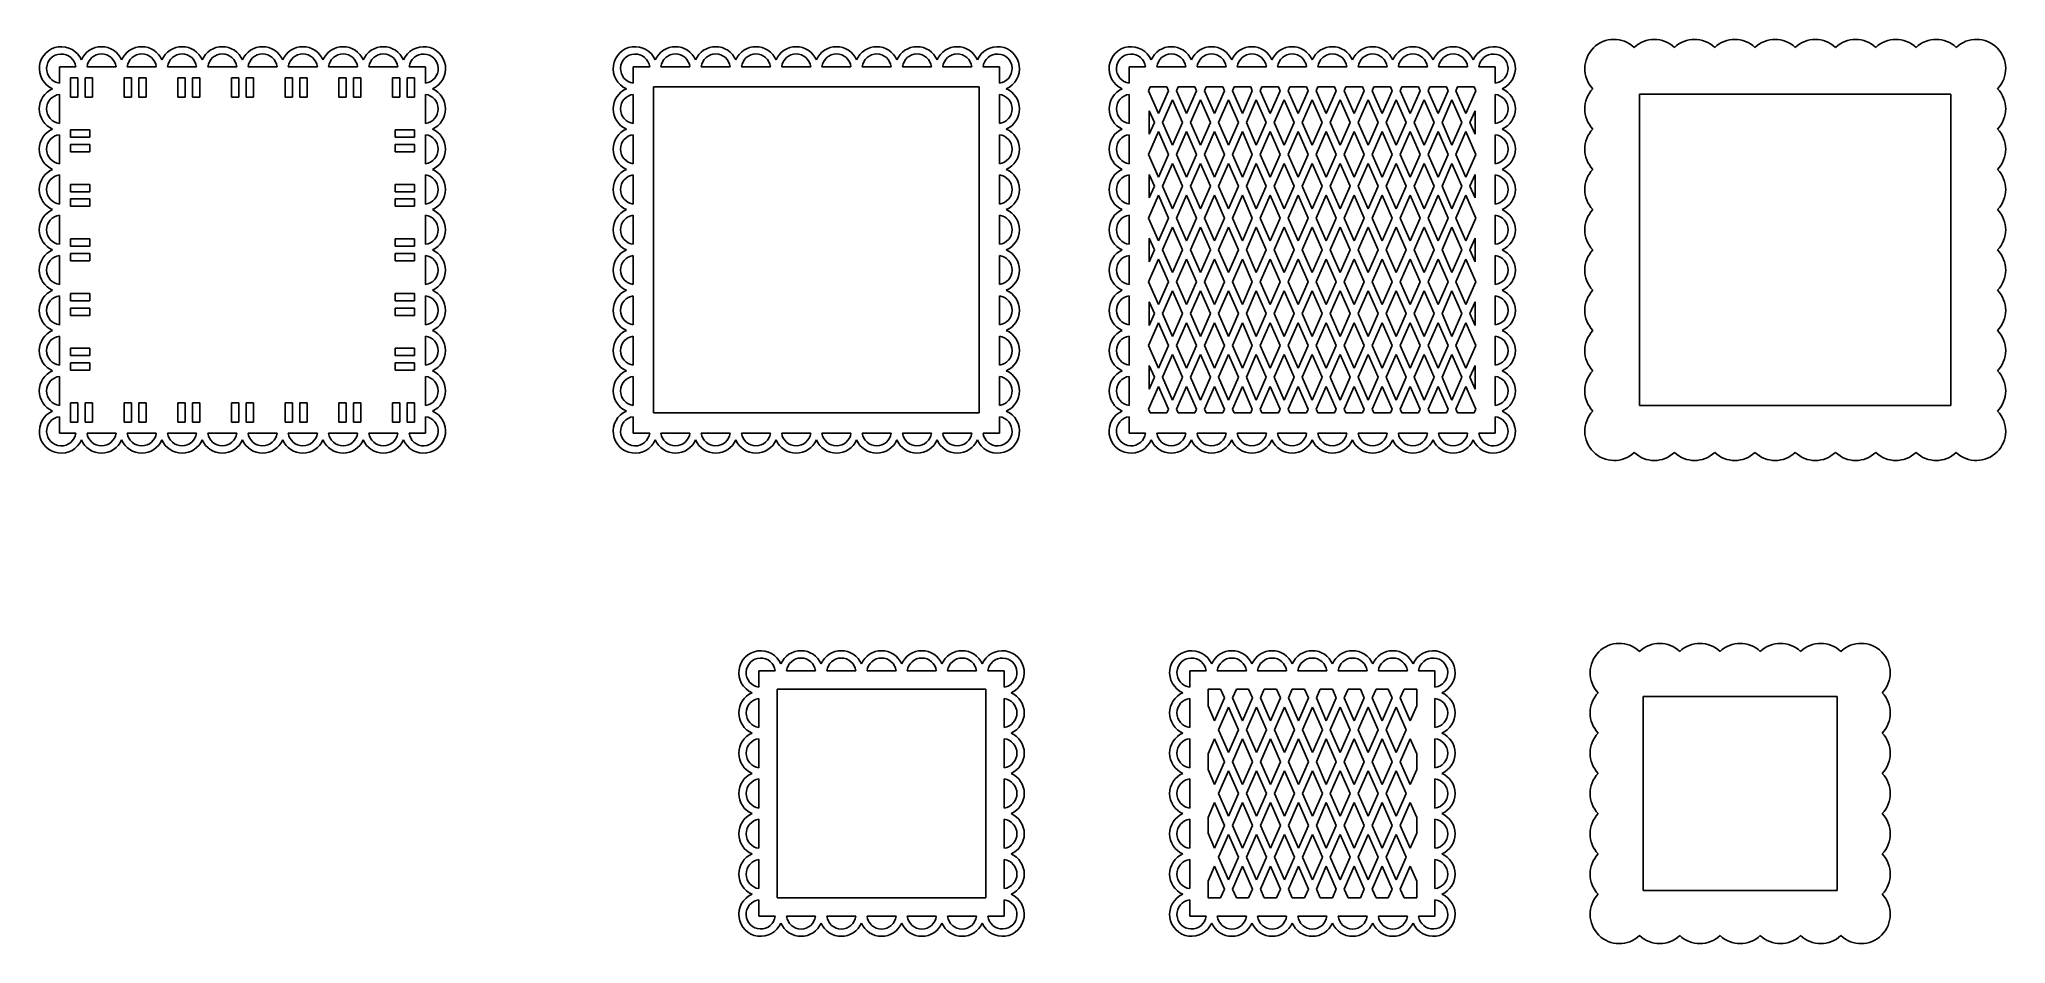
# Model space of a CAD drawing. Extents: x -369 to 169, y -49 to 198.
import ezdxf

# ---------------------------------------------------------------- set-up
doc = ezdxf.new("R2010")
doc.units = 0
doc.layers.get('0').update_dxf_attribs({"linetype": 'CONTINUOUS'})

msp = doc.modelspace()

# ---------------------------------------------------------------- linework, layer by layer
for p, q in [((-363.632152, 190.213926), (-359.163525, 190.213926)), ((-363.632152, 185.745299), (-363.632152, 190.213926)), ((-356.089115, 190.213926), (-348.151861, 190.213926)), ((-345.07745, 190.213926), (-337.140196, 190.213926)), ((-334.065786, 190.213926), (-326.128532, 190.213926)), ((-323.054122, 190.213926), (-315.116868, 190.213926)), ((-312.042457, 190.213926), (-304.105203, 190.213926)), ((-301.030793, 190.213926), (-293.093539, 190.213926)), ((-290.019128, 190.213926), (-282.081875, 190.213926)), ((-279.007464, 190.213926), (-271.07021, 190.213926)), ((-263.527173, 190.213926), (-267.9958, 190.213926)), ((-263.527173, 185.745299), (-263.527173, 190.213926)), ((-206.671212, 190.213926), (-202.202585, 190.213926)), ((-206.671212, 185.745299), (-206.671212, 190.213926)), ((-199.128175, 190.213926), (-191.190921, 190.213926)), ((-188.116511, 190.213926), (-180.179257, 190.213926)), ((-177.104846, 190.213926), (-169.167592, 190.213926)), ((-166.093182, 190.213926), (-158.155928, 190.213926)), ((-155.081517, 190.213926), (-147.144263, 190.213926)), ((-144.069853, 190.213926), (-136.132599, 190.213926)), ((-133.058189, 190.213926), (-125.120935, 190.213926)), ((-122.046524, 190.213926), (-114.10927, 190.213926)), ((-106.566233, 190.213926), (-111.03486, 190.213926)), ((-106.566233, 185.745299), (-106.566233, 190.213926)), ((-71.042942, 190.213926), (-66.574316, 190.213926)), ((-71.042942, 185.745299), (-71.042942, 190.213926)), ((-63.499905, 190.213926), (-55.562651, 190.213926)), ((-52.488241, 190.213926), (-44.550987, 190.213926)), ((-41.476576, 190.213926), (-33.539322, 190.213926)), ((-30.464912, 190.213926), (-22.527658, 190.213926)), ((-19.453248, 190.213926), (-11.515994, 190.213926)), ((-8.441583, 190.213926), (-0.504329, 190.213926)), ((2.570081, 190.213926), (10.507335, 190.213926)), ((13.581746, 190.213926), (21.518999, 190.213926)), ((29.062037, 190.213926), (24.59341, 190.213926)), ((29.062037, 185.745299), (29.062037, 190.213926)), ((-360.632152, 187.213926), (-358.632152, 187.213926)), ((-360.632152, 187.213926), (-360.632152, 181.913926)), ((-358.632152, 187.213926), (-358.632152, 181.913926)), ((-356.632152, 187.213926), (-354.632152, 187.213926)), ((-356.632152, 187.213926), (-356.632152, 181.913926)), ((-354.632152, 187.213926), (-354.632152, 181.913926)), ((-345.953827, 187.213926), (-345.953827, 181.913926)), ((-345.953827, 187.213926), (-343.953827, 187.213926)), ((-343.953827, 187.213926), (-343.953827, 181.913926)), ((-341.953827, 187.213926), (-341.953827, 181.913926)), ((-341.953827, 187.213926), (-339.953827, 187.213926)), ((-339.953827, 187.213926), (-339.953827, 181.913926)), ((-331.269661, 187.213926), (-329.269661, 187.213926)), ((-331.269661, 187.213926), (-331.269661, 181.913926)), ((-329.269661, 187.213926), (-329.269661, 181.913926)), ((-327.269661, 187.213926), (-325.269661, 187.213926)), ((-327.269661, 187.213926), (-327.269661, 181.913926)), ((-325.269661, 187.213926), (-325.269661, 181.913926)), ((-316.585495, 187.213926), (-316.585495, 181.913926)), ((-316.585495, 187.213926), (-314.585495, 187.213926)), ((-314.585495, 187.213926), (-314.585495, 181.913926)), ((-312.585495, 187.213926), (-312.585495, 181.913926)), ((-312.585495, 187.213926), (-310.585495, 187.213926)), ((-310.585495, 187.213926), (-310.585495, 181.913926)), ((-301.889664, 187.213926), (-301.889664, 181.913926)), ((-299.889664, 187.213926), (-301.889664, 187.213926)), ((-299.889664, 187.213926), (-299.889664, 181.913926)), ((-297.889664, 187.213926), (-297.889664, 181.913926)), ((-295.889664, 187.213926), (-297.889664, 187.213926)), ((-295.889664, 187.213926), (-295.889664, 181.913926)), ((-285.205498, 187.213926), (-287.205498, 187.213926)), ((-287.205498, 187.213926), (-287.205498, 181.913926)), ((-285.205498, 187.213926), (-285.205498, 181.913926)), ((-281.205498, 187.213926), (-283.205498, 187.213926)), ((-283.205498, 187.213926), (-283.205498, 181.913926)), ((-281.205498, 187.213926), (-281.205498, 181.913926)), ((-272.527173, 187.213926), (-272.527173, 181.913926)), ((-270.527173, 187.213926), (-272.527173, 187.213926)), ((-270.527173, 187.213926), (-270.527173, 181.913926)), ((-268.527173, 187.213926), (-268.527173, 181.913926)), ((-266.527173, 187.213926), (-268.527173, 187.213926)), ((-266.527173, 187.213926), (-266.527173, 181.913926)), ((-201.171212, 95.608946), (-201.171212, 184.713926)), ((-201.171212, 184.713926), (-112.066233, 184.713926)), ((-112.066233, 95.608946), (-112.066233, 184.713926)), ((-65.317187, 184.713926), (-65.770104, 183.682626)), ((-65.770104, 183.682626), (-63.039637, 177.465313)), ((-65.317187, 184.713926), (-60.762088, 184.713926)), ((-60.309171, 183.682626), (-63.039637, 177.465313)), ((-60.762088, 184.713926), (-60.309171, 183.682626)), ((-57.67188, 184.713926), (-58.124798, 183.682626)), ((-58.124798, 183.682626), (-55.394331, 177.465313)), ((-57.67188, 184.713926), (-53.116782, 184.713926)), ((-52.663864, 183.682626), (-55.394331, 177.465313)), ((-53.116782, 184.713926), (-52.663864, 183.682626)), ((-50.026574, 184.713926), (-50.479491, 183.682626)), ((-50.479491, 183.682626), (-47.749025, 177.465313)), ((-50.026574, 184.713926), (-45.471476, 184.713926)), ((-45.018558, 183.682626), (-47.749025, 177.465313)), ((-45.471476, 184.713926), (-45.018558, 183.682626)), ((-42.381268, 184.713926), (-42.834185, 183.682626)), ((-42.834185, 183.682626), (-40.103718, 177.465313)), ((-42.381268, 184.713926), (-37.826169, 184.713926)), ((-37.373252, 183.682626), (-40.103718, 177.465313)), ((-37.826169, 184.713926), (-37.373252, 183.682626)), ((-34.735961, 184.713926), (-35.188879, 183.682626)), ((-35.188879, 183.682626), (-32.458412, 177.465313)), ((-34.735961, 184.713926), (-30.180863, 184.713926)), ((-29.727946, 183.682626), (-32.458412, 177.465313)), ((-30.180863, 184.713926), (-29.727946, 183.682626)), ((-27.090655, 184.713926), (-27.543572, 183.682626)), ((-27.543572, 183.682626), (-24.813106, 177.465313)), ((-27.090655, 184.713926), (-22.535557, 184.713926)), ((-22.082639, 183.682626), (-24.813106, 177.465313)), ((-22.535557, 184.713926), (-22.082639, 183.682626)), ((-19.445349, 184.713926), (-19.898266, 183.682626)), ((-19.898266, 183.682626), (-17.1678, 177.465313)), ((-19.445349, 184.713926), (-14.89025, 184.713926)), ((-14.437333, 183.682626), (-17.1678, 177.465313)), ((-14.89025, 184.713926), (-14.437333, 183.682626)), ((-11.800043, 184.713926), (-12.25296, 183.682626)), ((-12.25296, 183.682626), (-9.522493, 177.465313)), ((-11.800043, 184.713926), (-7.244944, 184.713926)), ((-6.792027, 183.682626), (-9.522493, 177.465313)), ((-7.244944, 184.713926), (-6.792027, 183.682626)), ((-4.154736, 184.713926), (-4.607654, 183.682626)), ((-4.607654, 183.682626), (-1.877187, 177.465313)), ((-4.154736, 184.713926), (0.400362, 184.713926)), ((0.853279, 183.682626), (-1.877187, 177.465313)), ((0.400362, 184.713926), (0.853279, 183.682626)), ((3.49057, 184.713926), (3.037653, 183.682626)), ((3.037653, 183.682626), (5.768119, 177.465313)), ((3.49057, 184.713926), (8.045668, 184.713926)), ((8.498586, 183.682626), (5.768119, 177.465313)), ((8.045668, 184.713926), (8.498586, 183.682626)), ((11.135876, 184.713926), (10.682959, 183.682626)), ((10.682959, 183.682626), (13.413425, 177.465313)), ((11.135876, 184.713926), (15.690975, 184.713926)), ((16.143892, 183.682626), (13.413425, 177.465313)), ((15.690975, 184.713926), (16.143892, 183.682626)), ((18.781182, 184.713926), (18.328265, 183.682626)), ((18.328265, 183.682626), (21.058732, 177.465313)), ((18.781182, 184.713926), (23.336281, 184.713926)), ((23.789198, 183.682626), (21.058732, 177.465313)), ((23.336281, 184.713926), (23.789198, 183.682626)), ((-363.632152, 182.670888), (-363.632152, 174.733634)), ((-360.632152, 181.913926), (-358.632152, 181.913926)), ((-356.632152, 181.913926), (-354.632152, 181.913926)), ((-345.953827, 181.913926), (-343.953827, 181.913926)), ((-341.953827, 181.913926), (-339.953827, 181.913926)), ((-331.269661, 181.913926), (-329.269661, 181.913926)), ((-327.269661, 181.913926), (-325.269661, 181.913926)), ((-316.585495, 181.913926), (-314.585495, 181.913926)), ((-312.585495, 181.913926), (-310.585495, 181.913926)), ((-299.889664, 181.913926), (-301.889664, 181.913926)), ((-295.889664, 181.913926), (-297.889664, 181.913926)), ((-285.205498, 181.913926), (-287.205498, 181.913926)), ((-281.205498, 181.913926), (-283.205498, 181.913926)), ((-270.527173, 181.913926), (-272.527173, 181.913926)), ((-266.527173, 181.913926), (-268.527173, 181.913926)), ((-263.527173, 182.670888), (-263.527173, 174.733634)), ((-206.671212, 182.670888), (-206.671212, 174.733634)), ((-106.566233, 182.670888), (-106.566233, 174.733634)), ((-71.042942, 182.670888), (-71.042942, 174.733634)), ((-65.542942, 178.191526), (-64.131824, 174.978388)), ((-65.542942, 171.76525), (-65.542942, 178.191526)), ((-59.216984, 181.195701), (-61.947451, 174.978388)), ((-59.216984, 181.195701), (-56.486518, 174.978388)), ((-51.571678, 181.195701), (-54.302144, 174.978388)), ((-51.571678, 181.195701), (-48.841211, 174.978388)), ((-43.926372, 181.195701), (-46.656838, 174.978388)), ((-43.926372, 181.195701), (-41.195905, 174.978388)), ((-36.281065, 181.195701), (-39.011532, 174.978388)), ((-36.281065, 181.195701), (-33.550599, 174.978388)), ((-28.635759, 181.195701), (-31.366226, 174.978388)), ((-28.635759, 181.195701), (-25.905293, 174.978388)), ((-20.990453, 181.195701), (-23.720919, 174.978388)), ((-20.990453, 181.195701), (-18.259986, 174.978388)), ((-13.345147, 181.195701), (-16.075613, 174.978388)), ((-13.345147, 181.195701), (-10.61468, 174.978388)), ((-5.69984, 181.195701), (-8.430307, 174.978388)), ((-5.69984, 181.195701), (-2.969374, 174.978388)), ((1.945466, 181.195701), (-0.785001, 174.978388)), ((1.945466, 181.195701), (4.675933, 174.978388)), ((9.590772, 181.195701), (6.860306, 174.978388)), ((9.590772, 181.195701), (12.321239, 174.978388)), ((17.236079, 181.195701), (14.505612, 174.978388)), ((17.236079, 181.195701), (19.966545, 174.978388)), ((23.562037, 178.191526), (22.150918, 174.978388)), ((23.562037, 171.76525), (23.562037, 178.191526)), ((29.062037, 182.670888), (29.062037, 174.733634)), ((68.563811, 182.713926), (153.668791, 182.713926)), ((68.563811, 97.608946), (68.563811, 182.713926)), ((153.668791, 97.608946), (153.668791, 182.713926)), ((-360.632152, 172.996436), (-360.632152, 170.996436)), ((-360.632152, 172.996436), (-355.332152, 172.996436)), ((-355.332152, 172.996436), (-355.332152, 170.996436)), ((-266.527173, 172.996436), (-271.827173, 172.996436)), ((-271.827173, 172.996436), (-271.827173, 170.996436)), ((-266.527173, 172.996436), (-266.527173, 170.996436)), ((-63.039637, 172.491463), (-65.770104, 166.27415)), ((-64.131824, 174.978388), (-65.542942, 171.76525)), ((-63.039637, 172.491463), (-60.309171, 166.27415)), ((-61.947451, 174.978388), (-59.216984, 168.761075)), ((-56.486518, 174.978388), (-59.216984, 168.761075)), ((-55.394331, 172.491463), (-58.124798, 166.27415)), ((-55.394331, 172.491463), (-52.663864, 166.27415)), ((-54.302144, 174.978388), (-51.571678, 168.761075)), ((-48.841211, 174.978388), (-51.571678, 168.761075)), ((-47.749025, 172.491463), (-50.479491, 166.27415)), ((-47.749025, 172.491463), (-45.018558, 166.27415)), ((-46.656838, 174.978388), (-43.926372, 168.761075)), ((-41.195905, 174.978388), (-43.926372, 168.761075)), ((-40.103718, 172.491463), (-42.834185, 166.27415)), ((-40.103718, 172.491463), (-37.373252, 166.27415)), ((-39.011532, 174.978388), (-36.281065, 168.761075)), ((-33.550599, 174.978388), (-36.281065, 168.761075)), ((-32.458412, 172.491463), (-35.188879, 166.27415)), ((-32.458412, 172.491463), (-29.727946, 166.27415)), ((-31.366226, 174.978388), (-28.635759, 168.761075)), ((-25.905293, 174.978388), (-28.635759, 168.761075)), ((-24.813106, 172.491463), (-27.543572, 166.27415)), ((-24.813106, 172.491463), (-22.082639, 166.27415)), ((-23.720919, 174.978388), (-20.990453, 168.761075)), ((-18.259986, 174.978388), (-20.990453, 168.761075)), ((-17.1678, 172.491463), (-19.898266, 166.27415)), ((-17.1678, 172.491463), (-14.437333, 166.27415)), ((-16.075613, 174.978388), (-13.345147, 168.761075)), ((-10.61468, 174.978388), (-13.345147, 168.761075)), ((-9.522493, 172.491463), (-12.25296, 166.27415)), ((-9.522493, 172.491463), (-6.792027, 166.27415)), ((-8.430307, 174.978388), (-5.69984, 168.761075)), ((-2.969374, 174.978388), (-5.69984, 168.761075)), ((-1.877187, 172.491463), (-4.607654, 166.27415)), ((-1.877187, 172.491463), (0.853279, 166.27415)), ((-0.785001, 174.978388), (1.945466, 168.761075)), ((4.675933, 174.978388), (1.945466, 168.761075)), ((5.768119, 172.491463), (3.037653, 166.27415)), ((5.768119, 172.491463), (8.498586, 166.27415)), ((6.860306, 174.978388), (9.590772, 168.761075)), ((12.321239, 174.978388), (9.590772, 168.761075)), ((13.413425, 172.491463), (10.682959, 166.27415)), ((13.413425, 172.491463), (16.143892, 166.27415)), ((14.505612, 174.978388), (17.236079, 168.761075)), ((19.966545, 174.978388), (17.236079, 168.761075)), ((21.058732, 172.491463), (18.328265, 166.27415)), ((21.058732, 172.491463), (23.789198, 166.27415)), ((22.150918, 174.978388), (23.562037, 171.76525)), ((-363.632152, 171.659224), (-363.632152, 163.72197)), ((-360.632152, 170.996436), (-355.332152, 170.996436)), ((-360.632152, 168.996436), (-355.332152, 168.996436)), ((-360.632152, 168.996436), (-360.632152, 166.996436)), ((-360.632152, 166.996436), (-355.332152, 166.996436)), ((-355.332152, 168.996436), (-355.332152, 166.996436)), ((-266.527173, 170.996436), (-271.827173, 170.996436)), ((-271.827173, 168.996436), (-271.827173, 166.996436)), ((-266.527173, 168.996436), (-271.827173, 168.996436)), ((-266.527173, 166.996436), (-271.827173, 166.996436)), ((-266.527173, 168.996436), (-266.527173, 166.996436)), ((-263.527173, 171.659224), (-263.527173, 163.72197)), ((-206.671212, 171.659224), (-206.671212, 163.72197)), ((-106.566233, 171.659224), (-106.566233, 163.72197)), ((-71.042942, 171.659224), (-71.042942, 163.72197)), ((29.062037, 171.659224), (29.062037, 163.72197)), ((-65.770104, 166.27415), (-63.039637, 160.056837)), ((-60.309171, 166.27415), (-63.039637, 160.056837)), ((-59.216984, 163.787225), (-61.947451, 157.569912)), ((-59.216984, 163.787225), (-56.486518, 157.569912)), ((-58.124798, 166.27415), (-55.394331, 160.056837)), ((-52.663864, 166.27415), (-55.394331, 160.056837)), ((-51.571678, 163.787225), (-54.302144, 157.569912)), ((-51.571678, 163.787225), (-48.841211, 157.569912)), ((-50.479491, 166.27415), (-47.749025, 160.056837)), ((-45.018558, 166.27415), (-47.749025, 160.056837)), ((-43.926372, 163.787225), (-46.656838, 157.569912)), ((-43.926372, 163.787225), (-41.195905, 157.569912)), ((-42.834185, 166.27415), (-40.103718, 160.056837)), ((-37.373252, 166.27415), (-40.103718, 160.056837)), ((-36.281065, 163.787225), (-39.011532, 157.569912)), ((-36.281065, 163.787225), (-33.550599, 157.569912)), ((-35.188879, 166.27415), (-32.458412, 160.056837)), ((-29.727946, 166.27415), (-32.458412, 160.056837)), ((-28.635759, 163.787225), (-31.366226, 157.569912)), ((-28.635759, 163.787225), (-25.905293, 157.569912)), ((-27.543572, 166.27415), (-24.813106, 160.056837)), ((-22.082639, 166.27415), (-24.813106, 160.056837)), ((-20.990453, 163.787225), (-23.720919, 157.569912)), ((-20.990453, 163.787225), (-18.259986, 157.569912)), ((-19.898266, 166.27415), (-17.1678, 160.056837)), ((-14.437333, 166.27415), (-17.1678, 160.056837)), ((-13.345147, 163.787225), (-16.075613, 157.569912)), ((-13.345147, 163.787225), (-10.61468, 157.569912)), ((-12.25296, 166.27415), (-9.522493, 160.056837)), ((-6.792027, 166.27415), (-9.522493, 160.056837)), ((-5.69984, 163.787225), (-8.430307, 157.569912)), ((-5.69984, 163.787225), (-2.969374, 157.569912)), ((-4.607654, 166.27415), (-1.877187, 160.056837)), ((0.853279, 166.27415), (-1.877187, 160.056837)), ((1.945466, 163.787225), (-0.785001, 157.569912)), ((1.945466, 163.787225), (4.675933, 157.569912)), ((3.037653, 166.27415), (5.768119, 160.056837)), ((8.498586, 166.27415), (5.768119, 160.056837)), ((9.590772, 163.787225), (6.860306, 157.569912)), ((9.590772, 163.787225), (12.321239, 157.569912)), ((10.682959, 166.27415), (13.413425, 160.056837)), ((16.143892, 166.27415), (13.413425, 160.056837)), ((17.236079, 163.787225), (14.505612, 157.569912)), ((17.236079, 163.787225), (19.966545, 157.569912)), ((18.328265, 166.27415), (21.058732, 160.056837)), ((23.789198, 166.27415), (21.058732, 160.056837)), ((-363.632152, 160.64756), (-363.632152, 152.710306)), ((-360.632152, 158.078936), (-355.332152, 158.078936)), ((-360.632152, 158.078936), (-360.632152, 156.078936)), ((-360.632152, 156.078936), (-355.332152, 156.078936)), ((-355.332152, 158.078936), (-355.332152, 156.078936)), ((-271.827173, 158.078936), (-271.827173, 156.078936)), ((-266.527173, 158.078936), (-271.827173, 158.078936)), ((-266.527173, 156.078936), (-271.827173, 156.078936)), ((-266.527173, 158.078936), (-266.527173, 156.078936)), ((-263.527173, 160.64756), (-263.527173, 152.710306)), ((-206.671212, 160.64756), (-206.671212, 152.710306)), ((-106.566233, 160.64756), (-106.566233, 152.710306)), ((-71.042942, 160.64756), (-71.042942, 152.710306)), ((-65.542942, 160.78305), (-64.131824, 157.569912)), ((-65.542942, 154.356774), (-65.542942, 160.78305)), ((-64.131824, 157.569912), (-65.542942, 154.356774)), ((-61.947451, 157.569912), (-59.216984, 151.352599)), ((-56.486518, 157.569912), (-59.216984, 151.352599)), ((-54.302144, 157.569912), (-51.571678, 151.352599)), ((-48.841211, 157.569912), (-51.571678, 151.352599)), ((-46.656838, 157.569912), (-43.926372, 151.352599)), ((-41.195905, 157.569912), (-43.926372, 151.352599)), ((-39.011532, 157.569912), (-36.281065, 151.352599)), ((-33.550599, 157.569912), (-36.281065, 151.352599)), ((-31.366226, 157.569912), (-28.635759, 151.352599)), ((-25.905293, 157.569912), (-28.635759, 151.352599)), ((-23.720919, 157.569912), (-20.990453, 151.352599)), ((-18.259986, 157.569912), (-20.990453, 151.352599)), ((-16.075613, 157.569912), (-13.345147, 151.352599)), ((-10.61468, 157.569912), (-13.345147, 151.352599)), ((-8.430307, 157.569912), (-5.69984, 151.352599)), ((-2.969374, 157.569912), (-5.69984, 151.352599)), ((-0.785001, 157.569912), (1.945466, 151.352599)), ((4.675933, 157.569912), (1.945466, 151.352599)), ((6.860306, 157.569912), (9.590772, 151.352599)), ((12.321239, 157.569912), (9.590772, 151.352599)), ((14.505612, 157.569912), (17.236079, 151.352599)), ((19.966545, 157.569912), (17.236079, 151.352599)), ((23.562037, 160.78305), (22.150918, 157.569912)), ((22.150918, 157.569912), (23.562037, 154.356774)), ((23.562037, 154.356774), (23.562037, 160.78305)), ((29.062037, 160.64756), (29.062037, 152.710306)), ((-360.632152, 154.078936), (-360.632152, 152.078936)), ((-360.632152, 154.078936), (-355.332152, 154.078936)), ((-360.632152, 152.078936), (-355.332152, 152.078936)), ((-355.332152, 154.078936), (-355.332152, 152.078936)), ((-271.827173, 154.078936), (-271.827173, 152.078936)), ((-266.527173, 154.078936), (-271.827173, 154.078936)), ((-266.527173, 152.078936), (-271.827173, 152.078936)), ((-266.527173, 154.078936), (-266.527173, 152.078936)), ((-63.039637, 155.082987), (-65.770104, 148.865674)), ((-63.039637, 155.082987), (-60.309171, 148.865674)), ((-55.394331, 155.082987), (-58.124798, 148.865674)), ((-55.394331, 155.082987), (-52.663864, 148.865674)), ((-47.749025, 155.082987), (-50.479491, 148.865674)), ((-47.749025, 155.082987), (-45.018558, 148.865674)), ((-40.103718, 155.082987), (-42.834185, 148.865674)), ((-40.103718, 155.082987), (-37.373252, 148.865674)), ((-32.458412, 155.082987), (-35.188879, 148.865674)), ((-32.458412, 155.082987), (-29.727946, 148.865674)), ((-24.813106, 155.082987), (-27.543572, 148.865674)), ((-24.813106, 155.082987), (-22.082639, 148.865674)), ((-17.1678, 155.082987), (-19.898266, 148.865674)), ((-17.1678, 155.082987), (-14.437333, 148.865674)), ((-9.522493, 155.082987), (-12.25296, 148.865674)), ((-9.522493, 155.082987), (-6.792027, 148.865674)), ((-1.877187, 155.082987), (-4.607654, 148.865674)), ((-1.877187, 155.082987), (0.853279, 148.865674)), ((5.768119, 155.082987), (3.037653, 148.865674)), ((5.768119, 155.082987), (8.498586, 148.865674)), ((13.413425, 155.082987), (10.682959, 148.865674)), ((13.413425, 155.082987), (16.143892, 148.865674)), ((21.058732, 155.082987), (18.328265, 148.865674)), ((21.058732, 155.082987), (23.789198, 148.865674)), ((-363.632152, 149.635895), (-363.632152, 141.698641)), ((-263.527173, 149.635895), (-263.527173, 141.698641)), ((-206.671212, 149.635895), (-206.671212, 141.698641)), ((-106.566233, 149.635895), (-106.566233, 141.698641)), ((-71.042942, 149.635895), (-71.042942, 141.698641)), ((-65.770104, 148.865674), (-63.039637, 142.648361)), ((-60.309171, 148.865674), (-63.039637, 142.648361)), ((-59.216984, 146.378749), (-61.947451, 140.161436)), ((-59.216984, 146.378749), (-56.486518, 140.161436)), ((-58.124798, 148.865674), (-55.394331, 142.648361)), ((-52.663864, 148.865674), (-55.394331, 142.648361)), ((-51.571678, 146.378749), (-54.302144, 140.161436)), ((-51.571678, 146.378749), (-48.841211, 140.161436)), ((-50.479491, 148.865674), (-47.749025, 142.648361)), ((-45.018558, 148.865674), (-47.749025, 142.648361)), ((-43.926372, 146.378749), (-46.656838, 140.161436)), ((-43.926372, 146.378749), (-41.195905, 140.161436)), ((-42.834185, 148.865674), (-40.103718, 142.648361)), ((-37.373252, 148.865674), (-40.103718, 142.648361)), ((-36.281065, 146.378749), (-39.011532, 140.161436)), ((-36.281065, 146.378749), (-33.550599, 140.161436)), ((-35.188879, 148.865674), (-32.458412, 142.648361)), ((-29.727946, 148.865674), (-32.458412, 142.648361)), ((-28.635759, 146.378749), (-31.366226, 140.161436)), ((-28.635759, 146.378749), (-25.905293, 140.161436)), ((-27.543572, 148.865674), (-24.813106, 142.648361)), ((-22.082639, 148.865674), (-24.813106, 142.648361)), ((-20.990453, 146.378749), (-23.720919, 140.161436)), ((-20.990453, 146.378749), (-18.259986, 140.161436)), ((-19.898266, 148.865674), (-17.1678, 142.648361)), ((-14.437333, 148.865674), (-17.1678, 142.648361)), ((-13.345147, 146.378749), (-16.075613, 140.161436)), ((-13.345147, 146.378749), (-10.61468, 140.161436)), ((-12.25296, 148.865674), (-9.522493, 142.648361)), ((-6.792027, 148.865674), (-9.522493, 142.648361)), ((-5.69984, 146.378749), (-8.430307, 140.161436)), ((-5.69984, 146.378749), (-2.969374, 140.161436)), ((-4.607654, 148.865674), (-1.877187, 142.648361)), ((0.853279, 148.865674), (-1.877187, 142.648361)), ((1.945466, 146.378749), (-0.785001, 140.161436)), ((1.945466, 146.378749), (4.675933, 140.161436)), ((3.037653, 148.865674), (5.768119, 142.648361)), ((8.498586, 148.865674), (5.768119, 142.648361)), ((9.590772, 146.378749), (6.860306, 140.161436)), ((9.590772, 146.378749), (12.321239, 140.161436)), ((10.682959, 148.865674), (13.413425, 142.648361)), ((16.143892, 148.865674), (13.413425, 142.648361)), ((17.236079, 146.378749), (14.505612, 140.161436)), ((17.236079, 146.378749), (19.966545, 140.161436)), ((18.328265, 148.865674), (21.058732, 142.648361)), ((23.789198, 148.865674), (21.058732, 142.648361)), ((29.062037, 149.635895), (29.062037, 141.698641)), ((-360.632152, 143.161436), (-355.332152, 143.161436)), ((-360.632152, 143.161436), (-360.632152, 141.161436)), ((-360.632152, 141.161436), (-355.332152, 141.161436)), ((-355.332152, 143.161436), (-355.332152, 141.161436)), ((-266.527173, 143.161436), (-271.827173, 143.161436)), ((-271.827173, 143.161436), (-271.827173, 141.161436)), ((-266.527173, 141.161436), (-271.827173, 141.161436)), ((-266.527173, 143.161436), (-266.527173, 141.161436)), ((-65.542942, 143.374574), (-64.131824, 140.161436)), ((-65.542942, 136.948298), (-65.542942, 143.374574)), ((-64.131824, 140.161436), (-65.542942, 136.948298)), ((-61.947451, 140.161436), (-59.216984, 133.944123)), ((-56.486518, 140.161436), (-59.216984, 133.944123)), ((-54.302144, 140.161436), (-51.571678, 133.944123)), ((-48.841211, 140.161436), (-51.571678, 133.944123)), ((-46.656838, 140.161436), (-43.926372, 133.944123)), ((-41.195905, 140.161436), (-43.926372, 133.944123)), ((-39.011532, 140.161436), (-36.281065, 133.944123)), ((-33.550599, 140.161436), (-36.281065, 133.944123)), ((-31.366226, 140.161436), (-28.635759, 133.944123)), ((-25.905293, 140.161436), (-28.635759, 133.944123)), ((-23.720919, 140.161436), (-20.990453, 133.944123)), ((-18.259986, 140.161436), (-20.990453, 133.944123)), ((-16.075613, 140.161436), (-13.345147, 133.944123)), ((-10.61468, 140.161436), (-13.345147, 133.944123)), ((-8.430307, 140.161436), (-5.69984, 133.944123)), ((-2.969374, 140.161436), (-5.69984, 133.944123)), ((-0.785001, 140.161436), (1.945466, 133.944123)), ((4.675933, 140.161436), (1.945466, 133.944123)), ((6.860306, 140.161436), (9.590772, 133.944123)), ((12.321239, 140.161436), (9.590772, 133.944123)), ((14.505612, 140.161436), (17.236079, 133.944123)), ((19.966545, 140.161436), (17.236079, 133.944123)), ((23.562037, 143.374574), (22.150918, 140.161436)), ((22.150918, 140.161436), (23.562037, 136.948298)), ((23.562037, 136.948298), (23.562037, 143.374574)), ((-363.632152, 138.624231), (-363.632152, 130.686977)), ((-360.632152, 139.161436), (-360.632152, 137.161436)), ((-360.632152, 139.161436), (-355.332152, 139.161436)), ((-360.632152, 137.161436), (-355.332152, 137.161436)), ((-355.332152, 139.161436), (-355.332152, 137.161436)), ((-271.827173, 139.161436), (-271.827173, 137.161436)), ((-266.527173, 139.161436), (-271.827173, 139.161436)), ((-266.527173, 137.161436), (-271.827173, 137.161436)), ((-266.527173, 139.161436), (-266.527173, 137.161436)), ((-263.527173, 138.624231), (-263.527173, 130.686977)), ((-206.671212, 138.624231), (-206.671212, 130.686977)), ((-106.566233, 138.624231), (-106.566233, 130.686977)), ((-71.042942, 138.624231), (-71.042942, 130.686977)), ((-63.039637, 137.674511), (-65.770104, 131.457198)), ((-63.039637, 137.674511), (-60.309171, 131.457198)), ((-55.394331, 137.674511), (-58.124798, 131.457198)), ((-55.394331, 137.674511), (-52.663864, 131.457198)), ((-47.749025, 137.674511), (-50.479491, 131.457198)), ((-47.749025, 137.674511), (-45.018558, 131.457198)), ((-40.103718, 137.674511), (-42.834185, 131.457198)), ((-40.103718, 137.674511), (-37.373252, 131.457198)), ((-32.458412, 137.674511), (-35.188879, 131.457198)), ((-32.458412, 137.674511), (-29.727946, 131.457198)), ((-24.813106, 137.674511), (-27.543572, 131.457198)), ((-24.813106, 137.674511), (-22.082639, 131.457198)), ((-17.1678, 137.674511), (-19.898266, 131.457198)), ((-17.1678, 137.674511), (-14.437333, 131.457198)), ((-9.522493, 137.674511), (-12.25296, 131.457198)), ((-9.522493, 137.674511), (-6.792027, 131.457198)), ((-1.877187, 137.674511), (-4.607654, 131.457198)), ((-1.877187, 137.674511), (0.853279, 131.457198)), ((5.768119, 137.674511), (3.037653, 131.457198)), ((5.768119, 137.674511), (8.498586, 131.457198)), ((13.413425, 137.674511), (10.682959, 131.457198)), ((13.413425, 137.674511), (16.143892, 131.457198)), ((21.058732, 137.674511), (18.328265, 131.457198)), ((21.058732, 137.674511), (23.789198, 131.457198)), ((29.062037, 138.624231), (29.062037, 130.686977)), ((-65.770104, 131.457198), (-63.039637, 125.239885)), ((-60.309171, 131.457198), (-63.039637, 125.239885)), ((-58.124798, 131.457198), (-55.394331, 125.239885)), ((-52.663864, 131.457198), (-55.394331, 125.239885)), ((-50.479491, 131.457198), (-47.749025, 125.239885)), ((-45.018558, 131.457198), (-47.749025, 125.239885)), ((-42.834185, 131.457198), (-40.103718, 125.239885)), ((-37.373252, 131.457198), (-40.103718, 125.239885)), ((-35.188879, 131.457198), (-32.458412, 125.239885)), ((-29.727946, 131.457198), (-32.458412, 125.239885)), ((-27.543572, 131.457198), (-24.813106, 125.239885)), ((-22.082639, 131.457198), (-24.813106, 125.239885)), ((-19.898266, 131.457198), (-17.1678, 125.239885)), ((-14.437333, 131.457198), (-17.1678, 125.239885)), ((-12.25296, 131.457198), (-9.522493, 125.239885)), ((-6.792027, 131.457198), (-9.522493, 125.239885)), ((-4.607654, 131.457198), (-1.877187, 125.239885)), ((0.853279, 131.457198), (-1.877187, 125.239885)), ((3.037653, 131.457198), (5.768119, 125.239885)), ((8.498586, 131.457198), (5.768119, 125.239885)), ((10.682959, 131.457198), (13.413425, 125.239885)), ((16.143892, 131.457198), (13.413425, 125.239885)), ((18.328265, 131.457198), (21.058732, 125.239885)), ((23.789198, 131.457198), (21.058732, 125.239885)), ((-363.632152, 127.612566), (-363.632152, 119.675313)), ((-360.632152, 126.243936), (-360.632152, 128.243936)), ((-360.632152, 128.243936), (-355.332152, 128.243936)), ((-360.632152, 126.243936), (-355.332152, 126.243936)), ((-360.632152, 122.243936), (-360.632152, 124.243936)), ((-360.632152, 124.243936), (-355.332152, 124.243936)), ((-355.332152, 126.243936), (-355.332152, 128.243936)), ((-355.332152, 122.243936), (-355.332152, 124.243936)), ((-266.527173, 128.243936), (-271.827173, 128.243936)), ((-271.827173, 126.243936), (-271.827173, 128.243936)), ((-266.527173, 126.243936), (-271.827173, 126.243936)), ((-266.527173, 124.243936), (-271.827173, 124.243936)), ((-271.827173, 122.243936), (-271.827173, 124.243936)), ((-266.527173, 126.243936), (-266.527173, 128.243936)), ((-266.527173, 122.243936), (-266.527173, 124.243936)), ((-263.527173, 127.612566), (-263.527173, 119.675313)), ((-206.671212, 127.612566), (-206.671212, 119.675313)), ((-106.566233, 127.612566), (-106.566233, 119.675313)), ((-71.042942, 127.612566), (-71.042942, 119.675313)), ((-65.542942, 125.966098), (-64.131824, 122.75296)), ((-65.542942, 119.539822), (-65.542942, 125.966098)), ((-59.216984, 128.970273), (-61.947451, 122.75296)), ((-59.216984, 128.970273), (-56.486518, 122.75296)), ((-51.571678, 128.970273), (-54.302144, 122.75296)), ((-51.571678, 128.970273), (-48.841211, 122.75296)), ((-43.926372, 128.970273), (-46.656838, 122.75296)), ((-43.926372, 128.970273), (-41.195905, 122.75296)), ((-36.281065, 128.970273), (-39.011532, 122.75296)), ((-36.281065, 128.970273), (-33.550599, 122.75296)), ((-28.635759, 128.970273), (-31.366226, 122.75296)), ((-28.635759, 128.970273), (-25.905293, 122.75296)), ((-20.990453, 128.970273), (-23.720919, 122.75296)), ((-20.990453, 128.970273), (-18.259986, 122.75296)), ((-13.345147, 128.970273), (-16.075613, 122.75296)), ((-13.345147, 128.970273), (-10.61468, 122.75296)), ((-5.69984, 128.970273), (-8.430307, 122.75296)), ((-5.69984, 128.970273), (-2.969374, 122.75296)), ((1.945466, 128.970273), (-0.785001, 122.75296)), ((1.945466, 128.970273), (4.675933, 122.75296)), ((9.590772, 128.970273), (6.860306, 122.75296)), ((9.590772, 128.970273), (12.321239, 122.75296)), ((17.236079, 128.970273), (14.505612, 122.75296)), ((17.236079, 128.970273), (19.966545, 122.75296)), ((23.562037, 125.966098), (22.150918, 122.75296)), ((23.562037, 119.539822), (23.562037, 125.966098)), ((29.062037, 127.612566), (29.062037, 119.675313)), ((-360.632152, 122.243936), (-355.332152, 122.243936)), ((-266.527173, 122.243936), (-271.827173, 122.243936)), ((-63.039637, 120.266035), (-65.770104, 114.048722)), ((-64.131824, 122.75296), (-65.542942, 119.539822)), ((-63.039637, 120.266035), (-60.309171, 114.048722)), ((-61.947451, 122.75296), (-59.216984, 116.535647)), ((-56.486518, 122.75296), (-59.216984, 116.535647)), ((-55.394331, 120.266035), (-58.124798, 114.048722)), ((-55.394331, 120.266035), (-52.663864, 114.048722)), ((-54.302144, 122.75296), (-51.571678, 116.535647)), ((-48.841211, 122.75296), (-51.571678, 116.535647)), ((-47.749025, 120.266035), (-50.479491, 114.048722)), ((-47.749025, 120.266035), (-45.018558, 114.048722)), ((-46.656838, 122.75296), (-43.926372, 116.535647)), ((-41.195905, 122.75296), (-43.926372, 116.535647)), ((-40.103718, 120.266035), (-42.834185, 114.048722)), ((-40.103718, 120.266035), (-37.373252, 114.048722)), ((-39.011532, 122.75296), (-36.281065, 116.535647)), ((-33.550599, 122.75296), (-36.281065, 116.535647)), ((-32.458412, 120.266035), (-35.188879, 114.048722)), ((-32.458412, 120.266035), (-29.727946, 114.048722)), ((-31.366226, 122.75296), (-28.635759, 116.535647)), ((-25.905293, 122.75296), (-28.635759, 116.535647)), ((-24.813106, 120.266035), (-27.543572, 114.048722)), ((-24.813106, 120.266035), (-22.082639, 114.048722)), ((-23.720919, 122.75296), (-20.990453, 116.535647)), ((-18.259986, 122.75296), (-20.990453, 116.535647)), ((-17.1678, 120.266035), (-19.898266, 114.048722)), ((-17.1678, 120.266035), (-14.437333, 114.048722)), ((-16.075613, 122.75296), (-13.345147, 116.535647)), ((-10.61468, 122.75296), (-13.345147, 116.535647)), ((-9.522493, 120.266035), (-12.25296, 114.048722)), ((-9.522493, 120.266035), (-6.792027, 114.048722)), ((-8.430307, 122.75296), (-5.69984, 116.535647)), ((-2.969374, 122.75296), (-5.69984, 116.535647)), ((-1.877187, 120.266035), (-4.607654, 114.048722)), ((-1.877187, 120.266035), (0.853279, 114.048722)), ((-0.785001, 122.75296), (1.945466, 116.535647)), ((4.675933, 122.75296), (1.945466, 116.535647)), ((5.768119, 120.266035), (3.037653, 114.048722)), ((5.768119, 120.266035), (8.498586, 114.048722)), ((6.860306, 122.75296), (9.590772, 116.535647)), ((12.321239, 122.75296), (9.590772, 116.535647)), ((13.413425, 120.266035), (10.682959, 114.048722)), ((13.413425, 120.266035), (16.143892, 114.048722)), ((14.505612, 122.75296), (17.236079, 116.535647)), ((19.966545, 122.75296), (17.236079, 116.535647)), ((21.058732, 120.266035), (18.328265, 114.048722)), ((21.058732, 120.266035), (23.789198, 114.048722)), ((22.150918, 122.75296), (23.562037, 119.539822)), ((-363.632152, 116.600902), (-363.632152, 108.663648)), ((-360.632152, 111.326436), (-360.632152, 113.326436)), ((-360.632152, 113.326436), (-355.332152, 113.326436)), ((-355.332152, 111.326436), (-355.332152, 113.326436)), ((-266.527173, 113.326436), (-271.827173, 113.326436)), ((-271.827173, 111.326436), (-271.827173, 113.326436)), ((-266.527173, 111.326436), (-266.527173, 113.326436)), ((-263.527173, 116.600902), (-263.527173, 108.663648)), ((-206.671212, 116.600902), (-206.671212, 108.663648)), ((-106.566233, 116.600902), (-106.566233, 108.663648)), ((-71.042942, 116.600902), (-71.042942, 108.663648)), ((-65.770104, 114.048722), (-63.039637, 107.831409)), ((-60.309171, 114.048722), (-63.039637, 107.831409)), ((-58.124798, 114.048722), (-55.394331, 107.831409)), ((-52.663864, 114.048722), (-55.394331, 107.831409)), ((-50.479491, 114.048722), (-47.749025, 107.831409)), ((-45.018558, 114.048722), (-47.749025, 107.831409)), ((-42.834185, 114.048722), (-40.103718, 107.831409)), ((-37.373252, 114.048722), (-40.103718, 107.831409)), ((-35.188879, 114.048722), (-32.458412, 107.831409)), ((-29.727946, 114.048722), (-32.458412, 107.831409)), ((-27.543572, 114.048722), (-24.813106, 107.831409)), ((-22.082639, 114.048722), (-24.813106, 107.831409)), ((-19.898266, 114.048722), (-17.1678, 107.831409)), ((-14.437333, 114.048722), (-17.1678, 107.831409)), ((-12.25296, 114.048722), (-9.522493, 107.831409)), ((-6.792027, 114.048722), (-9.522493, 107.831409)), ((-4.607654, 114.048722), (-1.877187, 107.831409)), ((0.853279, 114.048722), (-1.877187, 107.831409)), ((3.037653, 114.048722), (5.768119, 107.831409)), ((8.498586, 114.048722), (5.768119, 107.831409)), ((10.682959, 114.048722), (13.413425, 107.831409)), ((16.143892, 114.048722), (13.413425, 107.831409)), ((18.328265, 114.048722), (21.058732, 107.831409)), ((23.789198, 114.048722), (21.058732, 107.831409)), ((29.062037, 116.600902), (29.062037, 108.663648)), ((-360.632152, 111.326436), (-355.332152, 111.326436)), ((-360.632152, 109.326436), (-355.332152, 109.326436)), ((-360.632152, 107.326436), (-360.632152, 109.326436)), ((-355.332152, 107.326436), (-355.332152, 109.326436)), ((-266.527173, 111.326436), (-271.827173, 111.326436)), ((-271.827173, 107.326436), (-271.827173, 109.326436)), ((-266.527173, 109.326436), (-271.827173, 109.326436)), ((-266.527173, 107.326436), (-266.527173, 109.326436)), ((-65.542942, 108.557622), (-64.131824, 105.344484)), ((-65.542942, 102.131346), (-65.542942, 108.557622)), ((-59.216984, 111.561797), (-61.947451, 105.344484)), ((-59.216984, 111.561797), (-56.486518, 105.344484)), ((-51.571678, 111.561797), (-54.302144, 105.344484)), ((-51.571678, 111.561797), (-48.841211, 105.344484)), ((-43.926372, 111.561797), (-46.656838, 105.344484)), ((-43.926372, 111.561797), (-41.195905, 105.344484)), ((-36.281065, 111.561797), (-39.011532, 105.344484)), ((-36.281065, 111.561797), (-33.550599, 105.344484)), ((-28.635759, 111.561797), (-31.366226, 105.344484)), ((-28.635759, 111.561797), (-25.905293, 105.344484)), ((-20.990453, 111.561797), (-23.720919, 105.344484)), ((-20.990453, 111.561797), (-18.259986, 105.344484)), ((-13.345147, 111.561797), (-16.075613, 105.344484)), ((-13.345147, 111.561797), (-10.61468, 105.344484)), ((-5.69984, 111.561797), (-8.430307, 105.344484)), ((-5.69984, 111.561797), (-2.969374, 105.344484)), ((1.945466, 111.561797), (-0.785001, 105.344484)), ((1.945466, 111.561797), (4.675933, 105.344484)), ((9.590772, 111.561797), (6.860306, 105.344484)), ((9.590772, 111.561797), (12.321239, 105.344484)), ((17.236079, 111.561797), (14.505612, 105.344484)), ((17.236079, 111.561797), (19.966545, 105.344484)), ((23.562037, 108.557622), (22.150918, 105.344484)), ((23.562037, 102.131346), (23.562037, 108.557622)), ((-363.632152, 105.589238), (-363.632152, 97.651984)), ((-360.632152, 107.326436), (-355.332152, 107.326436)), ((-266.527173, 107.326436), (-271.827173, 107.326436)), ((-263.527173, 105.589238), (-263.527173, 97.651984)), ((-206.671212, 105.589238), (-206.671212, 97.651984)), ((-106.566233, 105.589238), (-106.566233, 97.651984)), ((-71.042942, 105.589238), (-71.042942, 97.651984)), ((-63.039637, 102.857559), (-65.770104, 96.640246)), ((-64.131824, 105.344484), (-65.542942, 102.131346)), ((-63.039637, 102.857559), (-60.309171, 96.640246)), ((-61.947451, 105.344484), (-59.216984, 99.127171)), ((-56.486518, 105.344484), (-59.216984, 99.127171)), ((-55.394331, 102.857559), (-58.124798, 96.640246)), ((-55.394331, 102.857559), (-52.663864, 96.640246)), ((-54.302144, 105.344484), (-51.571678, 99.127171)), ((-48.841211, 105.344484), (-51.571678, 99.127171)), ((-47.749025, 102.857559), (-50.479491, 96.640246)), ((-47.749025, 102.857559), (-45.018558, 96.640246)), ((-46.656838, 105.344484), (-43.926372, 99.127171)), ((-41.195905, 105.344484), (-43.926372, 99.127171)), ((-40.103718, 102.857559), (-42.834185, 96.640246)), ((-40.103718, 102.857559), (-37.373252, 96.640246)), ((-39.011532, 105.344484), (-36.281065, 99.127171)), ((-33.550599, 105.344484), (-36.281065, 99.127171)), ((-32.458412, 102.857559), (-35.188879, 96.640246)), ((-32.458412, 102.857559), (-29.727946, 96.640246)), ((-31.366226, 105.344484), (-28.635759, 99.127171)), ((-25.905293, 105.344484), (-28.635759, 99.127171)), ((-24.813106, 102.857559), (-27.543572, 96.640246)), ((-24.813106, 102.857559), (-22.082639, 96.640246)), ((-23.720919, 105.344484), (-20.990453, 99.127171)), ((-18.259986, 105.344484), (-20.990453, 99.127171)), ((-17.1678, 102.857559), (-19.898266, 96.640246)), ((-17.1678, 102.857559), (-14.437333, 96.640246)), ((-16.075613, 105.344484), (-13.345147, 99.127171)), ((-10.61468, 105.344484), (-13.345147, 99.127171)), ((-9.522493, 102.857559), (-12.25296, 96.640246)), ((-9.522493, 102.857559), (-6.792027, 96.640246)), ((-8.430307, 105.344484), (-5.69984, 99.127171)), ((-2.969374, 105.344484), (-5.69984, 99.127171)), ((-1.877187, 102.857559), (-4.607654, 96.640246)), ((-1.877187, 102.857559), (0.853279, 96.640246)), ((-0.785001, 105.344484), (1.945466, 99.127171)), ((4.675933, 105.344484), (1.945466, 99.127171)), ((5.768119, 102.857559), (3.037653, 96.640246)), ((5.768119, 102.857559), (8.498586, 96.640246)), ((6.860306, 105.344484), (9.590772, 99.127171)), ((12.321239, 105.344484), (9.590772, 99.127171)), ((13.413425, 102.857559), (10.682959, 96.640246)), ((13.413425, 102.857559), (16.143892, 96.640246)), ((14.505612, 105.344484), (17.236079, 99.127171)), ((19.966545, 105.344484), (17.236079, 99.127171)), ((21.058732, 102.857559), (18.328265, 96.640246)), ((21.058732, 102.857559), (23.789198, 96.640246)), ((22.150918, 105.344484), (23.562037, 102.131346)), ((29.062037, 105.589238), (29.062037, 97.651984)), ((-360.632152, 93.108946), (-360.632152, 98.408946)), ((-360.632152, 98.408946), (-358.632152, 98.408946)), ((-358.632152, 93.108946), (-358.632152, 98.408946)), ((-356.632152, 93.108946), (-356.632152, 98.408946)), ((-356.632152, 98.408946), (-354.632152, 98.408946)), ((-354.632152, 93.108946), (-354.632152, 98.408946)), ((-345.953827, 93.108946), (-345.953827, 98.408946)), ((-345.953827, 98.408946), (-343.953827, 98.408946)), ((-343.953827, 93.108946), (-343.953827, 98.408946)), ((-341.953827, 93.108946), (-341.953827, 98.408946)), ((-341.953827, 98.408946), (-339.953827, 98.408946)), ((-339.953827, 93.108946), (-339.953827, 98.408946)), ((-331.269661, 93.108946), (-331.269661, 98.408946)), ((-331.269661, 98.408946), (-329.269661, 98.408946)), ((-329.269661, 93.108946), (-329.269661, 98.408946)), ((-327.269661, 93.108946), (-327.269661, 98.408946)), ((-327.269661, 98.408946), (-325.269661, 98.408946)), ((-325.269661, 93.108946), (-325.269661, 98.408946)), ((-316.585495, 93.108946), (-316.585495, 98.408946)), ((-316.585495, 98.408946), (-314.585495, 98.408946)), ((-314.585495, 93.108946), (-314.585495, 98.408946)), ((-312.585495, 93.108946), (-312.585495, 98.408946)), ((-312.585495, 98.408946), (-310.585495, 98.408946)), ((-310.585495, 93.108946), (-310.585495, 98.408946)), ((-301.889664, 93.108946), (-301.889664, 98.408946)), ((-299.889664, 98.408946), (-301.889664, 98.408946)), ((-299.889664, 93.108946), (-299.889664, 98.408946)), ((-297.889664, 93.108946), (-297.889664, 98.408946)), ((-295.889664, 98.408946), (-297.889664, 98.408946)), ((-295.889664, 93.108946), (-295.889664, 98.408946)), ((-285.205498, 98.408946), (-287.205498, 98.408946)), ((-287.205498, 93.108946), (-287.205498, 98.408946)), ((-285.205498, 93.108946), (-285.205498, 98.408946)), ((-283.205498, 93.108946), (-283.205498, 98.408946)), ((-281.205498, 98.408946), (-283.205498, 98.408946)), ((-281.205498, 93.108946), (-281.205498, 98.408946)), ((-272.527173, 93.108946), (-272.527173, 98.408946)), ((-270.527173, 98.408946), (-272.527173, 98.408946)), ((-270.527173, 93.108946), (-270.527173, 98.408946)), ((-268.527173, 93.108946), (-268.527173, 98.408946)), ((-266.527173, 98.408946), (-268.527173, 98.408946)), ((-266.527173, 93.108946), (-266.527173, 98.408946)), ((68.563811, 97.608946), (153.668791, 97.608946)), ((-363.632152, 94.577573), (-363.632152, 90.108946)), ((-360.632152, 93.108946), (-358.632152, 93.108946)), ((-356.632152, 93.108946), (-354.632152, 93.108946)), ((-345.953827, 93.108946), (-343.953827, 93.108946)), ((-341.953827, 93.108946), (-339.953827, 93.108946)), ((-331.269661, 93.108946), (-329.269661, 93.108946)), ((-327.269661, 93.108946), (-325.269661, 93.108946)), ((-316.585495, 93.108946), (-314.585495, 93.108946)), ((-312.585495, 93.108946), (-310.585495, 93.108946)), ((-299.889664, 93.108946), (-301.889664, 93.108946)), ((-295.889664, 93.108946), (-297.889664, 93.108946)), ((-285.205498, 93.108946), (-287.205498, 93.108946)), ((-281.205498, 93.108946), (-283.205498, 93.108946)), ((-270.527173, 93.108946), (-272.527173, 93.108946)), ((-266.527173, 93.108946), (-268.527173, 93.108946)), ((-263.527173, 94.577573), (-263.527173, 90.108946)), ((-206.671212, 94.577573), (-206.671212, 90.108946)), ((-201.171212, 95.608946), (-112.066233, 95.608946)), ((-106.566233, 94.577573), (-106.566233, 90.108946)), ((-71.042942, 94.577573), (-71.042942, 90.108946)), ((-65.770104, 96.640246), (-65.317187, 95.608946)), ((-65.317187, 95.608946), (-60.762088, 95.608946)), ((-60.309171, 96.640246), (-60.762088, 95.608946)), ((-58.124798, 96.640246), (-57.67188, 95.608946)), ((-57.67188, 95.608946), (-53.116782, 95.608946)), ((-52.663864, 96.640246), (-53.116782, 95.608946)), ((-50.479491, 96.640246), (-50.026574, 95.608946)), ((-50.026574, 95.608946), (-45.471476, 95.608946)), ((-45.018558, 96.640246), (-45.471476, 95.608946)), ((-42.834185, 96.640246), (-42.381268, 95.608946)), ((-42.381268, 95.608946), (-37.826169, 95.608946)), ((-37.373252, 96.640246), (-37.826169, 95.608946)), ((-35.188879, 96.640246), (-34.735961, 95.608946)), ((-34.735961, 95.608946), (-30.180863, 95.608946)), ((-29.727946, 96.640246), (-30.180863, 95.608946)), ((-27.543572, 96.640246), (-27.090655, 95.608946)), ((-27.090655, 95.608946), (-22.535557, 95.608946)), ((-22.082639, 96.640246), (-22.535557, 95.608946)), ((-19.898266, 96.640246), (-19.445349, 95.608946)), ((-19.445349, 95.608946), (-14.89025, 95.608946)), ((-14.437333, 96.640246), (-14.89025, 95.608946)), ((-12.25296, 96.640246), (-11.800043, 95.608946)), ((-11.800043, 95.608946), (-7.244944, 95.608946)), ((-6.792027, 96.640246), (-7.244944, 95.608946)), ((-4.607654, 96.640246), (-4.154736, 95.608946)), ((-4.154736, 95.608946), (0.400362, 95.608946)), ((0.853279, 96.640246), (0.400362, 95.608946)), ((3.037653, 96.640246), (3.49057, 95.608946)), ((3.49057, 95.608946), (8.045668, 95.608946)), ((8.498586, 96.640246), (8.045668, 95.608946)), ((10.682959, 96.640246), (11.135876, 95.608946)), ((11.135876, 95.608946), (15.690975, 95.608946)), ((16.143892, 96.640246), (15.690975, 95.608946)), ((18.328265, 96.640246), (18.781182, 95.608946)), ((18.781182, 95.608946), (23.336281, 95.608946)), ((23.789198, 96.640246), (23.336281, 95.608946)), ((29.062037, 94.577573), (29.062037, 90.108946)), ((-363.632152, 90.108946), (-359.163525, 90.108946)), ((-356.089115, 90.108946), (-348.151861, 90.108946)), ((-345.07745, 90.108946), (-337.140196, 90.108946)), ((-334.065786, 90.108946), (-326.128532, 90.108946)), ((-323.054122, 90.108946), (-315.116868, 90.108946)), ((-312.042457, 90.108946), (-304.105203, 90.108946)), ((-301.030793, 90.108946), (-293.093539, 90.108946)), ((-290.019128, 90.108946), (-282.081875, 90.108946)), ((-279.007464, 90.108946), (-271.07021, 90.108946)), ((-263.527173, 90.108946), (-267.9958, 90.108946)), ((-206.671212, 90.108946), (-202.202585, 90.108946)), ((-199.128175, 90.108946), (-191.190921, 90.108946)), ((-188.116511, 90.108946), (-180.179257, 90.108946)), ((-177.104846, 90.108946), (-169.167592, 90.108946)), ((-166.093182, 90.108946), (-158.155928, 90.108946)), ((-155.081517, 90.108946), (-147.144263, 90.108946)), ((-144.069853, 90.108946), (-136.132599, 90.108946)), ((-133.058189, 90.108946), (-125.120935, 90.108946)), ((-122.046524, 90.108946), (-114.10927, 90.108946)), ((-106.566233, 90.108946), (-111.03486, 90.108946)), ((-71.042942, 90.108946), (-66.574316, 90.108946)), ((-63.499905, 90.108946), (-55.562651, 90.108946)), ((-52.488241, 90.108946), (-44.550987, 90.108946)), ((-41.476576, 90.108946), (-33.539322, 90.108946)), ((-30.464912, 90.108946), (-22.527658, 90.108946)), ((-19.453248, 90.108946), (-11.515994, 90.108946)), ((-8.441583, 90.108946), (-0.504329, 90.108946)), ((2.570081, 90.108946), (10.507335, 90.108946)), ((13.581746, 90.108946), (21.518999, 90.108946)), ((29.062037, 90.108946), (24.59341, 90.108946)), ((-172.318848, 20.650454), (-172.318848, 25.119081)), ((-172.318848, 25.119081), (-167.850221, 25.119081)), ((-164.77581, 25.119081), (-156.838556, 25.119081)), ((-153.764146, 25.119081), (-145.826892, 25.119081)), ((-142.752481, 25.119081), (-134.815227, 25.119081)), ((-131.740817, 25.119081), (-123.803563, 25.119081)), ((-120.729153, 25.119081), (-112.791899, 25.119081)), ((-105.248861, 25.119081), (-109.717488, 25.119081)), ((-105.248861, 20.650454), (-105.248861, 25.119081)), ((-54.491791, 20.650454), (-54.491791, 25.119081)), ((-54.491791, 25.119081), (-50.023164, 25.119081)), ((-46.948753, 25.119081), (-39.011499, 25.119081)), ((-35.937089, 25.119081), (-27.999835, 25.119081)), ((-24.925424, 25.119081), (-16.98817, 25.119081)), ((-13.91376, 25.119081), (-5.976506, 25.119081)), ((-2.902096, 25.119081), (5.035158, 25.119081)), ((12.578196, 25.119081), (8.109569, 25.119081)), ((12.578196, 20.650454), (12.578196, 25.119081)), ((-172.318848, 17.576043), (-172.318848, 9.638789)), ((-167.318848, -36.950906), (-167.318848, 20.119081)), ((-167.318848, 20.119081), (-110.248861, 20.119081)), ((-110.248861, -36.950906), (-110.248861, 20.119081)), ((-105.248861, 17.576043), (-105.248861, 9.638789)), ((-54.491791, 17.576043), (-54.491791, 9.638789)), ((-49.491791, 20.119081), (-46.048699, 20.119081)), ((-49.38204, 20.119081), (-49.491791, 19.869177)), ((-49.491791, 15.524426), (-49.491791, 20.119081)), ((-44.984903, 17.696802), (-47.715369, 11.479489)), ((-46.048699, 20.119081), (-44.984903, 17.696802)), ((-41.736734, 20.119081), (-42.80053, 17.696802)), ((-42.80053, 17.696802), (-40.070063, 11.479489)), ((-41.736734, 20.119081), (-38.403392, 20.119081)), ((-37.339597, 17.696802), (-40.070063, 11.479489)), ((-38.403392, 20.119081), (-37.339597, 17.696802)), ((-34.091427, 20.119081), (-35.155223, 17.696802)), ((-35.155223, 17.696802), (-32.424757, 11.479489)), ((-34.091427, 20.119081), (-30.758086, 20.119081)), ((-29.69429, 17.696802), (-32.424757, 11.479489)), ((-30.758086, 20.119081), (-29.69429, 17.696802)), ((-26.446121, 20.119081), (-27.509917, 17.696802)), ((-27.509917, 17.696802), (-24.779451, 11.479489)), ((-26.446121, 20.119081), (-23.11278, 20.119081)), ((-22.048984, 17.696802), (-24.779451, 11.479489)), ((-23.11278, 20.119081), (-22.048984, 17.696802)), ((-18.800815, 20.119081), (-19.864611, 17.696802)), ((-19.864611, 17.696802), (-17.134144, 11.479489)), ((-18.800815, 20.119081), (-15.467474, 20.119081)), ((-14.403678, 17.696802), (-17.134144, 11.479489)), ((-15.467474, 20.119081), (-14.403678, 17.696802)), ((-11.155509, 20.119081), (-12.219305, 17.696802)), ((-12.219305, 17.696802), (-9.488838, 11.479489)), ((-11.155509, 20.119081), (-7.822167, 20.119081)), ((-6.758371, 17.696802), (-9.488838, 11.479489)), ((-7.822167, 20.119081), (-6.758371, 17.696802)), ((-3.510202, 20.119081), (-4.573998, 17.696802)), ((-4.573998, 17.696802), (-1.843532, 11.479489)), ((-3.510202, 20.119081), (-0.176861, 20.119081)), ((0.886935, 17.696802), (-1.843532, 11.479489)), ((-0.176861, 20.119081), (0.886935, 17.696802)), ((4.135104, 20.119081), (3.071308, 17.696802)), ((3.071308, 17.696802), (5.801775, 11.479489)), ((4.135104, 20.119081), (7.578196, 20.119081)), ((7.468445, 20.119081), (7.578196, 19.869177)), ((7.578196, 15.524426), (7.578196, 20.119081)), ((12.578196, 17.576043), (12.578196, 9.638789)), ((69.524032, 18.119081), (122.594019, 18.119081)), ((69.524032, -34.950906), (69.524032, 18.119081)), ((122.594019, -34.950906), (122.594019, 18.119081)), ((-49.491791, 15.524426), (-47.715369, 11.479489)), ((-43.892716, 15.209876), (-46.623183, 8.992564)), ((-43.892716, 15.209876), (-41.16225, 8.992564)), ((-36.24741, 15.209876), (-38.977876, 8.992564)), ((-36.24741, 15.209876), (-33.516943, 8.992564)), ((-28.602104, 15.209876), (-31.33257, 8.992564)), ((-28.602104, 15.209876), (-25.871637, 8.992564)), ((-20.956797, 15.209876), (-23.687264, 8.992564)), ((-20.956797, 15.209876), (-18.226331, 8.992564)), ((-13.311491, 15.209876), (-16.041958, 8.992564)), ((-13.311491, 15.209876), (-10.581025, 8.992564)), ((-5.666185, 15.209876), (-8.396651, 8.992564)), ((-5.666185, 15.209876), (-2.935718, 8.992564)), ((1.979121, 15.209876), (-0.751345, 8.992564)), ((1.979121, 15.209876), (4.709588, 8.992564)), ((7.578196, 15.524426), (5.801775, 11.479489)), ((-172.318848, 6.564379), (-172.318848, -1.372875)), ((-105.248861, 6.564379), (-105.248861, -1.372875)), ((-54.491791, 6.564379), (-54.491791, -1.372875)), ((-47.715369, 6.505638), (-49.491791, 2.460701)), ((-47.715369, 6.505638), (-44.984903, 0.288326)), ((-46.623183, 8.992564), (-43.892716, 2.775251)), ((-41.16225, 8.992564), (-43.892716, 2.775251)), ((-40.070063, 6.505638), (-42.80053, 0.288326)), ((-40.070063, 6.505638), (-37.339597, 0.288326)), ((-38.977876, 8.992564), (-36.24741, 2.775251)), ((-33.516943, 8.992564), (-36.24741, 2.775251)), ((-32.424757, 6.505638), (-35.155223, 0.288326)), ((-32.424757, 6.505638), (-29.69429, 0.288326)), ((-31.33257, 8.992564), (-28.602104, 2.775251)), ((-25.871637, 8.992564), (-28.602104, 2.775251)), ((-24.779451, 6.505638), (-27.509917, 0.288326)), ((-24.779451, 6.505638), (-22.048984, 0.288326)), ((-23.687264, 8.992564), (-20.956797, 2.775251)), ((-18.226331, 8.992564), (-20.956797, 2.775251)), ((-17.134144, 6.505638), (-19.864611, 0.288326)), ((-17.134144, 6.505638), (-14.403678, 0.288326)), ((-16.041958, 8.992564), (-13.311491, 2.775251)), ((-10.581025, 8.992564), (-13.311491, 2.775251)), ((-9.488838, 6.505638), (-12.219305, 0.288326)), ((-9.488838, 6.505638), (-6.758371, 0.288326)), ((-8.396651, 8.992564), (-5.666185, 2.775251)), ((-2.935718, 8.992564), (-5.666185, 2.775251)), ((-1.843532, 6.505638), (-4.573998, 0.288326)), ((-1.843532, 6.505638), (0.886935, 0.288326)), ((-0.751345, 8.992564), (1.979121, 2.775251)), ((4.709588, 8.992564), (1.979121, 2.775251)), ((5.801775, 6.505638), (3.071308, 0.288326)), ((5.801775, 6.505638), (7.578196, 2.460701)), ((12.578196, 6.564379), (12.578196, -1.372875)), ((-49.491791, -1.88405), (-49.491791, 2.460701)), ((-44.984903, 0.288326), (-47.715369, -5.928987)), ((-42.80053, 0.288326), (-40.070063, -5.928987)), ((-37.339597, 0.288326), (-40.070063, -5.928987)), ((-35.155223, 0.288326), (-32.424757, -5.928987)), ((-29.69429, 0.288326), (-32.424757, -5.928987)), ((-27.509917, 0.288326), (-24.779451, -5.928987)), ((-22.048984, 0.288326), (-24.779451, -5.928987)), ((-19.864611, 0.288326), (-17.134144, -5.928987)), ((-14.403678, 0.288326), (-17.134144, -5.928987)), ((-12.219305, 0.288326), (-9.488838, -5.928987)), ((-6.758371, 0.288326), (-9.488838, -5.928987)), ((-4.573998, 0.288326), (-1.843532, -5.928987)), ((0.886935, 0.288326), (-1.843532, -5.928987)), ((3.071308, 0.288326), (5.801775, -5.928987)), ((7.578196, -1.88405), (7.578196, 2.460701)), ((-172.318848, -4.447286), (-172.318848, -12.38454)), ((-105.248861, -4.447286), (-105.248861, -12.38454)), ((-54.491791, -4.447286), (-54.491791, -12.38454)), ((-49.491791, -1.88405), (-47.715369, -5.928987)), ((-43.892716, -2.1986), (-46.623183, -8.415913)), ((-43.892716, -2.1986), (-41.16225, -8.415913)), ((-36.24741, -2.1986), (-38.977876, -8.415913)), ((-36.24741, -2.1986), (-33.516943, -8.415913)), ((-28.602104, -2.1986), (-31.33257, -8.415913)), ((-28.602104, -2.1986), (-25.871637, -8.415913)), ((-20.956797, -2.1986), (-23.687264, -8.415913)), ((-20.956797, -2.1986), (-18.226331, -8.415913)), ((-13.311491, -2.1986), (-16.041958, -8.415913)), ((-13.311491, -2.1986), (-10.581025, -8.415913)), ((-5.666185, -2.1986), (-8.396651, -8.415913)), ((-5.666185, -2.1986), (-2.935718, -8.415913)), ((1.979121, -2.1986), (-0.751345, -8.415913)), ((1.979121, -2.1986), (4.709588, -8.415913)), ((7.578196, -1.88405), (5.801775, -5.928987)), ((12.578196, -4.447286), (12.578196, -12.38454)), ((-46.623183, -8.415913), (-43.892716, -14.633225)), ((-41.16225, -8.415913), (-43.892716, -14.633225)), ((-38.977876, -8.415913), (-36.24741, -14.633225)), ((-33.516943, -8.415913), (-36.24741, -14.633225)), ((-31.33257, -8.415913), (-28.602104, -14.633225)), ((-25.871637, -8.415913), (-28.602104, -14.633225)), ((-23.687264, -8.415913), (-20.956797, -14.633225)), ((-18.226331, -8.415913), (-20.956797, -14.633225)), ((-16.041958, -8.415913), (-13.311491, -14.633225)), ((-10.581025, -8.415913), (-13.311491, -14.633225)), ((-8.396651, -8.415913), (-5.666185, -14.633225)), ((-2.935718, -8.415913), (-5.666185, -14.633225)), ((-0.751345, -8.415913), (1.979121, -14.633225)), ((4.709588, -8.415913), (1.979121, -14.633225)), ((-172.318848, -15.45895), (-172.318848, -23.396204)), ((-105.248861, -15.45895), (-105.248861, -23.396204)), ((-54.491791, -15.45895), (-54.491791, -23.396204)), ((-47.715369, -10.902838), (-49.491791, -14.947775)), ((-49.491791, -19.292526), (-49.491791, -14.947775)), ((-47.715369, -10.902838), (-44.984903, -17.120151)), ((-40.070063, -10.902838), (-42.80053, -17.120151)), ((-40.070063, -10.902838), (-37.339597, -17.120151)), ((-32.424757, -10.902838), (-35.155223, -17.120151)), ((-32.424757, -10.902838), (-29.69429, -17.120151)), ((-24.779451, -10.902838), (-27.509917, -17.120151)), ((-24.779451, -10.902838), (-22.048984, -17.120151)), ((-17.134144, -10.902838), (-19.864611, -17.120151)), ((-17.134144, -10.902838), (-14.403678, -17.120151)), ((-9.488838, -10.902838), (-12.219305, -17.120151)), ((-9.488838, -10.902838), (-6.758371, -17.120151)), ((-1.843532, -10.902838), (-4.573998, -17.120151)), ((-1.843532, -10.902838), (0.886935, -17.120151)), ((5.801775, -10.902838), (3.071308, -17.120151)), ((5.801775, -10.902838), (7.578196, -14.947775)), ((7.578196, -19.292526), (7.578196, -14.947775)), ((12.578196, -15.45895), (12.578196, -23.396204)), ((-49.491791, -19.292526), (-47.715369, -23.337463)), ((-44.984903, -17.120151), (-47.715369, -23.337463)), ((-43.892716, -19.607076), (-46.623183, -25.824389)), ((-43.892716, -19.607076), (-41.16225, -25.824389)), ((-42.80053, -17.120151), (-40.070063, -23.337463)), ((-37.339597, -17.120151), (-40.070063, -23.337463)), ((-36.24741, -19.607076), (-38.977876, -25.824389)), ((-36.24741, -19.607076), (-33.516943, -25.824389)), ((-35.155223, -17.120151), (-32.424757, -23.337463)), ((-29.69429, -17.120151), (-32.424757, -23.337463)), ((-28.602104, -19.607076), (-31.33257, -25.824389)), ((-28.602104, -19.607076), (-25.871637, -25.824389)), ((-27.509917, -17.120151), (-24.779451, -23.337463)), ((-22.048984, -17.120151), (-24.779451, -23.337463)), ((-20.956797, -19.607076), (-23.687264, -25.824389)), ((-20.956797, -19.607076), (-18.226331, -25.824389)), ((-19.864611, -17.120151), (-17.134144, -23.337463)), ((-14.403678, -17.120151), (-17.134144, -23.337463)), ((-13.311491, -19.607076), (-16.041958, -25.824389)), ((-13.311491, -19.607076), (-10.581025, -25.824389)), ((-12.219305, -17.120151), (-9.488838, -23.337463)), ((-6.758371, -17.120151), (-9.488838, -23.337463)), ((-5.666185, -19.607076), (-8.396651, -25.824389)), ((-5.666185, -19.607076), (-2.935718, -25.824389)), ((-4.573998, -17.120151), (-1.843532, -23.337463)), ((0.886935, -17.120151), (-1.843532, -23.337463)), ((1.979121, -19.607076), (-0.751345, -25.824389)), ((1.979121, -19.607076), (4.709588, -25.824389)), ((3.071308, -17.120151), (5.801775, -23.337463)), ((7.578196, -19.292526), (5.801775, -23.337463)), ((-172.318848, -34.407868), (-172.318848, -26.470614)), ((-105.248861, -34.407868), (-105.248861, -26.470614)), ((-54.491791, -34.407868), (-54.491791, -26.470614)), ((-46.623183, -25.824389), (-43.892716, -32.041702)), ((-41.16225, -25.824389), (-43.892716, -32.041702)), ((-38.977876, -25.824389), (-36.24741, -32.041702)), ((-33.516943, -25.824389), (-36.24741, -32.041702)), ((-31.33257, -25.824389), (-28.602104, -32.041702)), ((-25.871637, -25.824389), (-28.602104, -32.041702)), ((-23.687264, -25.824389), (-20.956797, -32.041702)), ((-18.226331, -25.824389), (-20.956797, -32.041702)), ((-16.041958, -25.824389), (-13.311491, -32.041702)), ((-10.581025, -25.824389), (-13.311491, -32.041702)), ((-8.396651, -25.824389), (-5.666185, -32.041702)), ((-2.935718, -25.824389), (-5.666185, -32.041702)), ((-0.751345, -25.824389), (1.979121, -32.041702)), ((4.709588, -25.824389), (1.979121, -32.041702)), ((12.578196, -34.407868), (12.578196, -26.470614)), ((-47.715369, -28.311314), (-49.491791, -32.356251)), ((-47.715369, -28.311314), (-44.984903, -34.528627)), ((-40.070063, -28.311314), (-42.80053, -34.528627)), ((-40.070063, -28.311314), (-37.339597, -34.528627)), ((-32.424757, -28.311314), (-35.155223, -34.528627)), ((-32.424757, -28.311314), (-29.69429, -34.528627)), ((-24.779451, -28.311314), (-27.509917, -34.528627)), ((-24.779451, -28.311314), (-22.048984, -34.528627)), ((-17.134144, -28.311314), (-19.864611, -34.528627)), ((-17.134144, -28.311314), (-14.403678, -34.528627)), ((-9.488838, -28.311314), (-12.219305, -34.528627)), ((-9.488838, -28.311314), (-6.758371, -34.528627)), ((-1.843532, -28.311314), (-4.573998, -34.528627)), ((-1.843532, -28.311314), (0.886935, -34.528627)), ((5.801775, -28.311314), (3.071308, -34.528627)), ((5.801775, -28.311314), (7.578196, -32.356251)), ((-172.318848, -37.482279), (-172.318848, -41.950906)), ((-167.318848, -36.950906), (-110.248861, -36.950906)), ((-105.248861, -37.482279), (-105.248861, -41.950906)), ((-54.491791, -37.482279), (-54.491791, -41.950906)), ((-49.491791, -36.950906), (-49.491791, -32.356251)), ((-49.491791, -36.701002), (-49.38204, -36.950906)), ((-49.491791, -36.950906), (-46.048699, -36.950906)), ((-44.984903, -34.528627), (-46.048699, -36.950906)), ((-42.80053, -34.528627), (-41.736734, -36.950906)), ((-41.736734, -36.950906), (-38.403392, -36.950906)), ((-37.339597, -34.528627), (-38.403392, -36.950906)), ((-35.155223, -34.528627), (-34.091427, -36.950906)), ((-34.091427, -36.950906), (-30.758086, -36.950906)), ((-29.69429, -34.528627), (-30.758086, -36.950906)), ((-27.509917, -34.528627), (-26.446121, -36.950906)), ((-26.446121, -36.950906), (-23.11278, -36.950906)), ((-22.048984, -34.528627), (-23.11278, -36.950906)), ((-19.864611, -34.528627), (-18.800815, -36.950906)), ((-18.800815, -36.950906), (-15.467474, -36.950906)), ((-14.403678, -34.528627), (-15.467474, -36.950906)), ((-12.219305, -34.528627), (-11.155509, -36.950906)), ((-11.155509, -36.950906), (-7.822167, -36.950906)), ((-6.758371, -34.528627), (-7.822167, -36.950906)), ((-4.573998, -34.528627), (-3.510202, -36.950906)), ((-3.510202, -36.950906), (-0.176861, -36.950906)), ((0.886935, -34.528627), (-0.176861, -36.950906)), ((3.071308, -34.528627), (4.135104, -36.950906)), ((4.135104, -36.950906), (7.578196, -36.950906)), ((7.578196, -36.701002), (7.468445, -36.950906)), ((7.578196, -36.950906), (7.578196, -32.356251)), ((12.578196, -37.482279), (12.578196, -41.950906)), ((69.524032, -34.950906), (122.594019, -34.950906)), ((-172.318848, -41.950906), (-167.850221, -41.950906)), ((-164.77581, -41.950906), (-156.838556, -41.950906)), ((-153.764146, -41.950906), (-145.826892, -41.950906)), ((-142.752481, -41.950906), (-134.815227, -41.950906)), ((-131.740817, -41.950906), (-123.803563, -41.950906)), ((-120.729153, -41.950906), (-112.791899, -41.950906)), ((-105.248861, -41.950906), (-109.717488, -41.950906)), ((-54.491791, -41.950906), (-50.023164, -41.950906)), ((-46.948753, -41.950906), (-39.011499, -41.950906)), ((-35.937089, -41.950906), (-27.999835, -41.950906)), ((-24.925424, -41.950906), (-16.98817, -41.950906)), ((-13.91376, -41.950906), (-5.976506, -41.950906)), ((-2.902096, -41.950906), (5.035158, -41.950906)), ((12.578196, -41.950906), (8.109569, -41.950906))]:
    msp.add_line(p, q)
for centre, radius, start, end in [((-363.132152, 189.713926), 6, 23.416719, 246.583281), ((-363.132152, 189.713926), 4, 7.180756, 262.819244), ((-352.120488, 189.713926), 6, 23.416719, 156.583281), ((-352.120488, 189.713926), 4, 7.180756, 172.819244), ((-341.108823, 189.713926), 6, 23.416719, 156.583281), ((-341.108823, 189.713926), 4, 7.180756, 172.819244), ((-330.097159, 189.713926), 6, 23.416719, 156.583281), ((-330.097159, 189.713926), 4, 7.180756, 172.819244), ((-319.085495, 189.713926), 6, 23.416719, 156.583281), ((-319.085495, 189.713926), 4, 7.180756, 172.819244), ((-308.07383, 189.713926), 6, 23.416719, 156.583281), ((-308.07383, 189.713926), 4, 7.180756, 172.819244), ((-297.062166, 189.713926), 6, 23.416719, 156.583281), ((-297.062166, 189.713926), 4, 7.180756, 172.819244), ((-286.050502, 189.713926), 6, 23.416719, 156.583281), ((-286.050502, 189.713926), 4, 7.180756, 172.819244), ((-275.038837, 189.713926), 6, 23.416719, 156.583281), ((-275.038837, 189.713926), 4, 7.180756, 172.819244), ((-264.027173, 189.713926), 6, 293.416719, 156.583281), ((-264.027173, 189.713926), 4, 277.180756, 172.819244), ((-206.171212, 189.713926), 6, 23.416719, 246.583281), ((-206.171212, 189.713926), 4, 7.180756, 262.819244), ((-195.159548, 189.713926), 6, 23.416719, 156.583281), ((-195.159548, 189.713926), 4, 7.180756, 172.819244), ((-184.147884, 189.713926), 6, 23.416719, 156.583281), ((-184.147884, 189.713926), 4, 7.180756, 172.819244), ((-173.136219, 189.713926), 6, 23.416719, 156.583281), ((-173.136219, 189.713926), 4, 7.180756, 172.819244), ((-162.124555, 189.713926), 6, 23.416719, 156.583281), ((-162.124555, 189.713926), 4, 7.180756, 172.819244), ((-151.11289, 189.713926), 6, 23.416719, 156.583281), ((-151.11289, 189.713926), 4, 7.180756, 172.819244), ((-140.101226, 189.713926), 6, 23.416719, 156.583281), ((-140.101226, 189.713926), 4, 7.180756, 172.819244), ((-129.089562, 189.713926), 6, 23.416719, 156.583281), ((-129.089562, 189.713926), 4, 7.180756, 172.819244), ((-118.077897, 189.713926), 6, 23.416719, 156.583281), ((-118.077897, 189.713926), 4, 7.180756, 172.819244), ((-107.066233, 189.713926), 6, 293.416719, 156.583281), ((-107.066233, 189.713926), 4, 277.180756, 172.819244), ((-70.542942, 189.713926), 6, 23.416719, 246.583281), ((-70.542942, 189.713926), 4, 7.180756, 262.819244), ((-59.531278, 189.713926), 6, 23.416719, 156.583281), ((-59.531278, 189.713926), 4, 7.180756, 172.819244), ((-48.519614, 189.713926), 6, 23.416719, 156.583281), ((-48.519614, 189.713926), 4, 7.180756, 172.819244), ((-37.507949, 189.713926), 6, 23.416719, 156.583281), ((-37.507949, 189.713926), 4, 7.180756, 172.819244), ((-26.496285, 189.713926), 6, 23.416719, 156.583281), ((-26.496285, 189.713926), 4, 7.180756, 172.819244), ((-15.484621, 189.713926), 6, 23.416719, 156.583281), ((-15.484621, 189.713926), 4, 7.180756, 172.819244), ((-4.472956, 189.713926), 6, 23.416719, 156.583281), ((-4.472956, 189.713926), 4, 7.180756, 172.819244), ((6.538708, 189.713926), 6, 23.416719, 156.583281), ((6.538708, 189.713926), 4, 7.180756, 172.819244), ((17.550373, 189.713926), 6, 23.416719, 156.583281), ((17.550373, 189.713926), 4, 7.180756, 172.819244), ((28.562037, 189.713926), 6, 293.416719, 156.583281), ((28.562037, 189.713926), 4, 277.180756, 172.819244), ((61.563811, 189.713926), 8, 46.509916, 223.490084), ((72.575476, 189.713926), 8, 46.509916, 133.490084), ((83.58714, 189.713926), 8, 46.509916, 133.490084), ((94.598804, 189.713926), 8, 46.509916, 133.490084), ((105.610469, 189.713926), 8, 46.509916, 133.490084), ((116.622133, 189.713926), 8, 46.509916, 133.490084), ((127.633798, 189.713926), 8, 46.509916, 133.490084), ((138.645462, 189.713926), 8, 46.509916, 133.490084), ((149.657126, 189.713926), 8, 46.509916, 133.490084), ((160.668791, 189.713926), 8, 316.509916, 133.490084), ((-363.132152, 178.702261), 6, 113.416719, 246.583281), ((-264.027173, 178.702261), 6, 293.416719, 66.583281), ((-206.171212, 178.702261), 6, 113.416719, 246.583281), ((-107.066233, 178.702261), 6, 293.416719, 66.583281), ((-70.542942, 178.702261), 6, 113.416719, 246.583281), ((28.562037, 178.702261), 6, 293.416719, 66.583281), ((61.563811, 178.702261), 8, 136.509916, 223.490084), ((160.668791, 178.702261), 8, 316.509916, 43.490084), ((-363.132152, 178.702261), 4, 97.180756, 262.819244), ((-264.027173, 178.702261), 4, 277.180756, 82.819244), ((-206.171212, 178.702261), 4, 97.180756, 262.819244), ((-107.066233, 178.702261), 4, 277.180756, 82.819244), ((-70.542942, 178.702261), 4, 97.180756, 262.819244), ((28.562037, 178.702261), 4, 277.180756, 82.819244), ((-363.132152, 167.690597), 6, 113.416719, 246.583281), ((-264.027173, 167.690597), 6, 293.416719, 66.583281), ((-206.171212, 167.690597), 6, 113.416719, 246.583281), ((-107.066233, 167.690597), 6, 293.416719, 66.583281), ((-70.542942, 167.690597), 6, 113.416719, 246.583281), ((28.562037, 167.690597), 6, 293.416719, 66.583281), ((61.563811, 167.690597), 8, 136.509916, 223.490084), ((160.668791, 167.690597), 8, 316.509916, 43.490084), ((-363.132152, 167.690597), 4, 97.180756, 262.819244), ((-264.027173, 167.690597), 4, 277.180756, 82.819244), ((-206.171212, 167.690597), 4, 97.180756, 262.819244), ((-107.066233, 167.690597), 4, 277.180756, 82.819244), ((-70.542942, 167.690597), 4, 97.180756, 262.819244), ((28.562037, 167.690597), 4, 277.180756, 82.819244), ((-363.132152, 156.678933), 6, 113.416719, 246.583281), ((-264.027173, 156.678933), 6, 293.416719, 66.583281), ((-206.171212, 156.678933), 6, 113.416719, 246.583281), ((-107.066233, 156.678933), 6, 293.416719, 66.583281), ((-70.542942, 156.678933), 6, 113.416719, 246.583281), ((28.562037, 156.678933), 6, 293.416719, 66.583281), ((61.563811, 156.678933), 8, 136.509916, 223.490084), ((160.668791, 156.678933), 8, 316.509916, 43.490084), ((-363.132152, 156.678933), 4, 97.180756, 262.819244), ((-264.027173, 156.678933), 4, 277.180756, 82.819244), ((-206.171212, 156.678933), 4, 97.180756, 262.819244), ((-107.066233, 156.678933), 4, 277.180756, 82.819244), ((-70.542942, 156.678933), 4, 97.180756, 262.819244), ((28.562037, 156.678933), 4, 277.180756, 82.819244), ((-363.132152, 145.667268), 6, 113.416719, 246.583281), ((-264.027173, 145.667268), 6, 293.416719, 66.583281), ((-206.171212, 145.667268), 6, 113.416719, 246.583281), ((-107.066233, 145.667268), 6, 293.416719, 66.583281), ((-70.542942, 145.667268), 6, 113.416719, 246.583281), ((28.562037, 145.667268), 6, 293.416719, 66.583281), ((61.563811, 145.667268), 8, 136.509916, 223.490084), ((160.668791, 145.667268), 8, 316.509916, 43.490084), ((-363.132152, 145.667268), 4, 97.180756, 262.819244), ((-264.027173, 145.667268), 4, 277.180756, 82.819244), ((-206.171212, 145.667268), 4, 97.180756, 262.819244), ((-107.066233, 145.667268), 4, 277.180756, 82.819244), ((-70.542942, 145.667268), 4, 97.180756, 262.819244), ((28.562037, 145.667268), 4, 277.180756, 82.819244), ((-363.132152, 134.655604), 6, 113.416719, 246.583281), ((-264.027173, 134.655604), 6, 293.416719, 66.583281), ((-206.171212, 134.655604), 6, 113.416719, 246.583281), ((-107.066233, 134.655604), 6, 293.416719, 66.583281), ((-70.542942, 134.655604), 6, 113.416719, 246.583281), ((28.562037, 134.655604), 6, 293.416719, 66.583281), ((61.563811, 134.655604), 8, 136.509916, 223.490084), ((160.668791, 134.655604), 8, 316.509916, 43.490084), ((-363.132152, 134.655604), 4, 97.180756, 262.819244), ((-264.027173, 134.655604), 4, 277.180756, 82.819244), ((-206.171212, 134.655604), 4, 97.180756, 262.819244), ((-107.066233, 134.655604), 4, 277.180756, 82.819244), ((-70.542942, 134.655604), 4, 97.180756, 262.819244), ((28.562037, 134.655604), 4, 277.180756, 82.819244), ((-363.132152, 123.643939), 6, 113.416719, 246.583281), ((-264.027173, 123.643939), 6, 293.416719, 66.583281), ((-206.171212, 123.643939), 6, 113.416719, 246.583281), ((-107.066233, 123.643939), 6, 293.416719, 66.583281), ((-70.542942, 123.643939), 6, 113.416719, 246.583281), ((28.562037, 123.643939), 6, 293.416719, 66.583281), ((61.563811, 123.643939), 8, 136.509916, 223.490084), ((160.668791, 123.643939), 8, 316.509916, 43.490084), ((-363.132152, 123.643939), 4, 97.180756, 262.819244), ((-264.027173, 123.643939), 4, 277.180756, 82.819244), ((-206.171212, 123.643939), 4, 97.180756, 262.819244), ((-107.066233, 123.643939), 4, 277.180756, 82.819244), ((-70.542942, 123.643939), 4, 97.180756, 262.819244), ((28.562037, 123.643939), 4, 277.180756, 82.819244), ((-363.132152, 112.632275), 6, 113.416719, 246.583281), ((-363.132152, 112.632275), 4, 97.180756, 262.819244), ((-264.027173, 112.632275), 4, 277.180756, 82.819244), ((-264.027173, 112.632275), 6, 293.416719, 66.583281), ((-206.171212, 112.632275), 6, 113.416719, 246.583281), ((-206.171212, 112.632275), 4, 97.180756, 262.819244), ((-107.066233, 112.632275), 4, 277.180756, 82.819244), ((-107.066233, 112.632275), 6, 293.416719, 66.583281), ((-70.542942, 112.632275), 6, 113.416719, 246.583281), ((-70.542942, 112.632275), 4, 97.180756, 262.819244), ((28.562037, 112.632275), 4, 277.180756, 82.819244), ((28.562037, 112.632275), 6, 293.416719, 66.583281), ((61.563811, 112.632275), 8, 136.509916, 223.490084), ((160.668791, 112.632275), 8, 316.509916, 43.490084), ((-363.132152, 101.620611), 6, 113.416719, 246.583281), ((-363.132152, 101.620611), 4, 97.180756, 262.819244), ((-264.027173, 101.620611), 4, 277.180756, 82.819244), ((-264.027173, 101.620611), 6, 293.416719, 66.583281), ((-206.171212, 101.620611), 6, 113.416719, 246.583281), ((-206.171212, 101.620611), 4, 97.180756, 262.819244), ((-107.066233, 101.620611), 4, 277.180756, 82.819244), ((-107.066233, 101.620611), 6, 293.416719, 66.583281), ((-70.542942, 101.620611), 6, 113.416719, 246.583281), ((-70.542942, 101.620611), 4, 97.180756, 262.819244), ((28.562037, 101.620611), 4, 277.180756, 82.819244), ((28.562037, 101.620611), 6, 293.416719, 66.583281), ((61.563811, 101.620611), 8, 136.509916, 223.490084), ((160.668791, 101.620611), 8, 316.509916, 43.490084), ((-363.132152, 90.608946), 6, 113.416719, 336.583281), ((-363.132152, 90.608946), 4, 97.180756, 352.819244), ((-264.027173, 90.608946), 6, 203.416719, 66.583281), ((-264.027173, 90.608946), 4, 187.180756, 82.819244), ((-206.171212, 90.608946), 6, 113.416719, 336.583281), ((-206.171212, 90.608946), 4, 97.180756, 352.819244), ((-107.066233, 90.608946), 6, 203.416719, 66.583281), ((-107.066233, 90.608946), 4, 187.180756, 82.819244), ((-70.542942, 90.608946), 6, 113.416719, 336.583281), ((-70.542942, 90.608946), 4, 97.180756, 352.819244), ((28.562037, 90.608946), 6, 203.416719, 66.583281), ((28.562037, 90.608946), 4, 187.180756, 82.819244), ((61.563811, 90.608946), 8, 136.509916, 313.490084), ((160.668791, 90.608946), 8, 226.509916, 43.490084), ((-352.120488, 90.608946), 6, 203.416719, 336.583281), ((-352.120488, 90.608946), 4, 187.180756, 352.819244), ((-341.108823, 90.608946), 6, 203.416719, 336.583281), ((-341.108823, 90.608946), 4, 187.180756, 352.819244), ((-330.097159, 90.608946), 6, 203.416719, 336.583281), ((-330.097159, 90.608946), 4, 187.180756, 352.819244), ((-319.085495, 90.608946), 6, 203.416719, 336.583281), ((-319.085495, 90.608946), 4, 187.180756, 352.819244), ((-308.07383, 90.608946), 6, 203.416719, 336.583281), ((-308.07383, 90.608946), 4, 187.180756, 352.819244), ((-297.062166, 90.608946), 6, 203.416719, 336.583281), ((-297.062166, 90.608946), 4, 187.180756, 352.819244), ((-286.050502, 90.608946), 6, 203.416719, 336.583281), ((-286.050502, 90.608946), 4, 187.180756, 352.819244), ((-275.038837, 90.608946), 6, 203.416719, 336.583281), ((-275.038837, 90.608946), 4, 187.180756, 352.819244), ((-195.159548, 90.608946), 6, 203.416719, 336.583281), ((-195.159548, 90.608946), 4, 187.180756, 352.819244), ((-184.147884, 90.608946), 6, 203.416719, 336.583281), ((-184.147884, 90.608946), 4, 187.180756, 352.819244), ((-173.136219, 90.608946), 6, 203.416719, 336.583281), ((-173.136219, 90.608946), 4, 187.180756, 352.819244), ((-162.124555, 90.608946), 6, 203.416719, 336.583281), ((-162.124555, 90.608946), 4, 187.180756, 352.819244), ((-151.11289, 90.608946), 6, 203.416719, 336.583281), ((-151.11289, 90.608946), 4, 187.180756, 352.819244), ((-140.101226, 90.608946), 6, 203.416719, 336.583281), ((-140.101226, 90.608946), 4, 187.180756, 352.819244), ((-129.089562, 90.608946), 6, 203.416719, 336.583281), ((-129.089562, 90.608946), 4, 187.180756, 352.819244), ((-118.077897, 90.608946), 6, 203.416719, 336.583281), ((-118.077897, 90.608946), 4, 187.180756, 352.819244), ((-59.531278, 90.608946), 6, 203.416719, 336.583281), ((-59.531278, 90.608946), 4, 187.180756, 352.819244), ((-48.519614, 90.608946), 6, 203.416719, 336.583281), ((-48.519614, 90.608946), 4, 187.180756, 352.819244), ((-37.507949, 90.608946), 6, 203.416719, 336.583281), ((-37.507949, 90.608946), 4, 187.180756, 352.819244), ((-26.496285, 90.608946), 6, 203.416719, 336.583281), ((-26.496285, 90.608946), 4, 187.180756, 352.819244), ((-15.484621, 90.608946), 6, 203.416719, 336.583281), ((-15.484621, 90.608946), 4, 187.180756, 352.819244), ((-4.472956, 90.608946), 6, 203.416719, 336.583281), ((-4.472956, 90.608946), 4, 187.180756, 352.819244), ((6.538708, 90.608946), 6, 203.416719, 336.583281), ((6.538708, 90.608946), 4, 187.180756, 352.819244), ((17.550373, 90.608946), 6, 203.416719, 336.583281), ((17.550373, 90.608946), 4, 187.180756, 352.819244), ((72.575476, 90.608946), 8, 226.509916, 313.490084), ((83.58714, 90.608946), 8, 226.509916, 313.490084), ((94.598804, 90.608946), 8, 226.509916, 313.490084), ((105.610469, 90.608946), 8, 226.509916, 313.490084), ((116.622133, 90.608946), 8, 226.509916, 313.490084), ((127.633798, 90.608946), 8, 226.509916, 313.490084), ((138.645462, 90.608946), 8, 226.509916, 313.490084), ((149.657126, 90.608946), 8, 226.509916, 313.490084), ((63.024032, 24.619081), 8, 46.509916, 223.490084), ((74.035697, 24.619081), 8, 46.509916, 133.490084), ((85.047361, 24.619081), 8, 46.509916, 133.490084), ((96.059026, 24.619081), 8, 46.509916, 133.490084), ((107.07069, 24.619081), 8, 46.509916, 133.490084), ((118.082354, 24.619081), 8, 46.509916, 133.490084), ((129.094019, 24.619081), 8, 316.509916, 133.490084), ((-171.818848, 24.619081), 6, 23.416719, 246.583281), ((-171.818848, 24.619081), 4, 7.180756, 262.819244), ((-160.807183, 24.619081), 6, 23.416719, 156.583281), ((-160.807183, 24.619081), 4, 7.180756, 172.819244), ((-149.795519, 24.619081), 6, 23.416719, 156.583281), ((-149.795519, 24.619081), 4, 7.180756, 172.819244), ((-138.783854, 24.619081), 6, 23.416719, 156.583281), ((-138.783854, 24.619081), 4, 7.180756, 172.819244), ((-127.77219, 24.619081), 6, 23.416719, 156.583281), ((-127.77219, 24.619081), 4, 7.180756, 172.819244), ((-116.760526, 24.619081), 6, 23.416719, 156.583281), ((-116.760526, 24.619081), 4, 7.180756, 172.819244), ((-105.748861, 24.619081), 6, 293.416719, 156.583281), ((-105.748861, 24.619081), 4, 277.180756, 172.819244), ((-53.991791, 24.619081), 6, 23.416719, 246.583281), ((-53.991791, 24.619081), 4, 7.180756, 262.819244), ((-42.980126, 24.619081), 6, 23.416719, 156.583281), ((-42.980126, 24.619081), 4, 7.180756, 172.819244), ((-31.968462, 24.619081), 6, 23.416719, 156.583281), ((-31.968462, 24.619081), 4, 7.180756, 172.819244), ((-20.956797, 24.619081), 6, 23.416719, 156.583281), ((-20.956797, 24.619081), 4, 7.180756, 172.819244), ((-9.945133, 24.619081), 6, 23.416719, 156.583281), ((-9.945133, 24.619081), 4, 7.180756, 172.819244), ((1.066531, 24.619081), 6, 23.416719, 156.583281), ((1.066531, 24.619081), 4, 7.180756, 172.819244), ((12.078196, 24.619081), 6, 293.416719, 156.583281), ((12.078196, 24.619081), 4, 277.180756, 172.819244), ((-171.818848, 13.607416), 6, 113.416719, 246.583281), ((-171.818848, 13.607416), 4, 97.180756, 262.819244), ((-105.748861, 13.607416), 4, 277.180756, 82.819244), ((-105.748861, 13.607416), 6, 293.416719, 66.583281), ((-53.991791, 13.607416), 6, 113.416719, 246.583281), ((-53.991791, 13.607416), 4, 97.180756, 262.819244), ((12.078196, 13.607416), 4, 277.180756, 82.819244), ((12.078196, 13.607416), 6, 293.416719, 66.583281), ((63.024032, 13.607416), 8, 136.509916, 223.490084), ((129.094019, 13.607416), 8, 316.509916, 43.490084), ((-171.818848, 2.595752), 6, 113.416719, 246.583281), ((-171.818848, 2.595752), 4, 97.180756, 262.819244), ((-105.748861, 2.595752), 4, 277.180756, 82.819244), ((-105.748861, 2.595752), 6, 293.416719, 66.583281), ((-53.991791, 2.595752), 6, 113.416719, 246.583281), ((-53.991791, 2.595752), 4, 97.180756, 262.819244), ((12.078196, 2.595752), 4, 277.180756, 82.819244), ((12.078196, 2.595752), 6, 293.416719, 66.583281), ((63.024032, 2.595752), 8, 136.509916, 223.490084), ((129.094019, 2.595752), 8, 316.509916, 43.490084), ((-171.818848, -8.415913), 6, 113.416719, 246.583281), ((-171.818848, -8.415913), 4, 97.180756, 262.819244), ((-105.748861, -8.415913), 4, 277.180756, 82.819244), ((-105.748861, -8.415913), 6, 293.416719, 66.583281), ((-53.991791, -8.415913), 6, 113.416719, 246.583281), ((-53.991791, -8.415913), 4, 97.180756, 262.819244), ((12.078196, -8.415913), 4, 277.180756, 82.819244), ((12.078196, -8.415913), 6, 293.416719, 66.583281), ((63.024032, -8.415913), 8, 136.509916, 223.490084), ((129.094019, -8.415913), 8, 316.509916, 43.490084), ((-171.818848, -19.427577), 6, 113.416719, 246.583281), ((-171.818848, -19.427577), 4, 97.180756, 262.819244), ((-105.748861, -19.427577), 4, 277.180756, 82.819244), ((-105.748861, -19.427577), 6, 293.416719, 66.583281), ((-53.991791, -19.427577), 6, 113.416719, 246.583281), ((-53.991791, -19.427577), 4, 97.180756, 262.819244), ((12.078196, -19.427577), 4, 277.180756, 82.819244), ((12.078196, -19.427577), 6, 293.416719, 66.583281), ((63.024032, -19.427577), 8, 136.509916, 223.490084), ((129.094019, -19.427577), 8, 316.509916, 43.490084), ((-171.818848, -30.439241), 6, 113.416719, 246.583281), ((-171.818848, -30.439241), 4, 97.180756, 262.819244), ((-105.748861, -30.439241), 4, 277.180756, 82.819244), ((-105.748861, -30.439241), 6, 293.416719, 66.583281), ((-53.991791, -30.439241), 6, 113.416719, 246.583281), ((-53.991791, -30.439241), 4, 97.180756, 262.819244), ((12.078196, -30.439241), 4, 277.180756, 82.819244), ((12.078196, -30.439241), 6, 293.416719, 66.583281), ((63.024032, -30.439241), 8, 136.509916, 223.490084), ((129.094019, -30.439241), 8, 316.509916, 43.490084), ((-171.818848, -41.450906), 6, 113.416719, 336.583281), ((-171.818848, -41.450906), 4, 97.180756, 352.819244), ((-105.748861, -41.450906), 6, 203.416719, 66.583281), ((-105.748861, -41.450906), 4, 187.180756, 82.819244), ((-53.991791, -41.450906), 6, 113.416719, 336.583281), ((-53.991791, -41.450906), 4, 97.180756, 352.819244), ((12.078196, -41.450906), 6, 203.416719, 66.583281), ((12.078196, -41.450906), 4, 187.180756, 82.819244), ((63.024032, -41.450906), 8, 136.509916, 313.490084), ((129.094019, -41.450906), 8, 226.509916, 43.490084), ((-160.807183, -41.450906), 4, 187.180756, 352.819244), ((-149.795519, -41.450906), 4, 187.180756, 352.819244), ((-138.783854, -41.450906), 4, 187.180756, 352.819244), ((-127.77219, -41.450906), 4, 187.180756, 352.819244), ((-116.760526, -41.450906), 4, 187.180756, 352.819244), ((-42.980126, -41.450906), 4, 187.180756, 352.819244), ((-31.968462, -41.450906), 4, 187.180756, 352.819244), ((-20.956797, -41.450906), 4, 187.180756, 352.819244), ((-9.945133, -41.450906), 4, 187.180756, 352.819244), ((1.066531, -41.450906), 4, 187.180756, 352.819244), ((-160.807183, -41.450906), 6, 203.416719, 336.583281), ((-149.795519, -41.450906), 6, 203.416719, 336.583281), ((-138.783854, -41.450906), 6, 203.416719, 336.583281), ((-127.77219, -41.450906), 6, 203.416719, 336.583281), ((-116.760526, -41.450906), 6, 203.416719, 336.583281), ((-42.980126, -41.450906), 6, 203.416719, 336.583281), ((-31.968462, -41.450906), 6, 203.416719, 336.583281), ((-20.956797, -41.450906), 6, 203.416719, 336.583281), ((-9.945133, -41.450906), 6, 203.416719, 336.583281), ((1.066531, -41.450906), 6, 203.416719, 336.583281), ((74.035697, -41.450906), 8, 226.509916, 313.490084), ((85.047361, -41.450906), 8, 226.509916, 313.490084), ((96.059026, -41.450906), 8, 226.509916, 313.490084), ((107.07069, -41.450906), 8, 226.509916, 313.490084), ((118.082354, -41.450906), 8, 226.509916, 313.490084)]:
    msp.add_arc(centre, radius, start, end)

doc.saveas('drawing.dxf')
